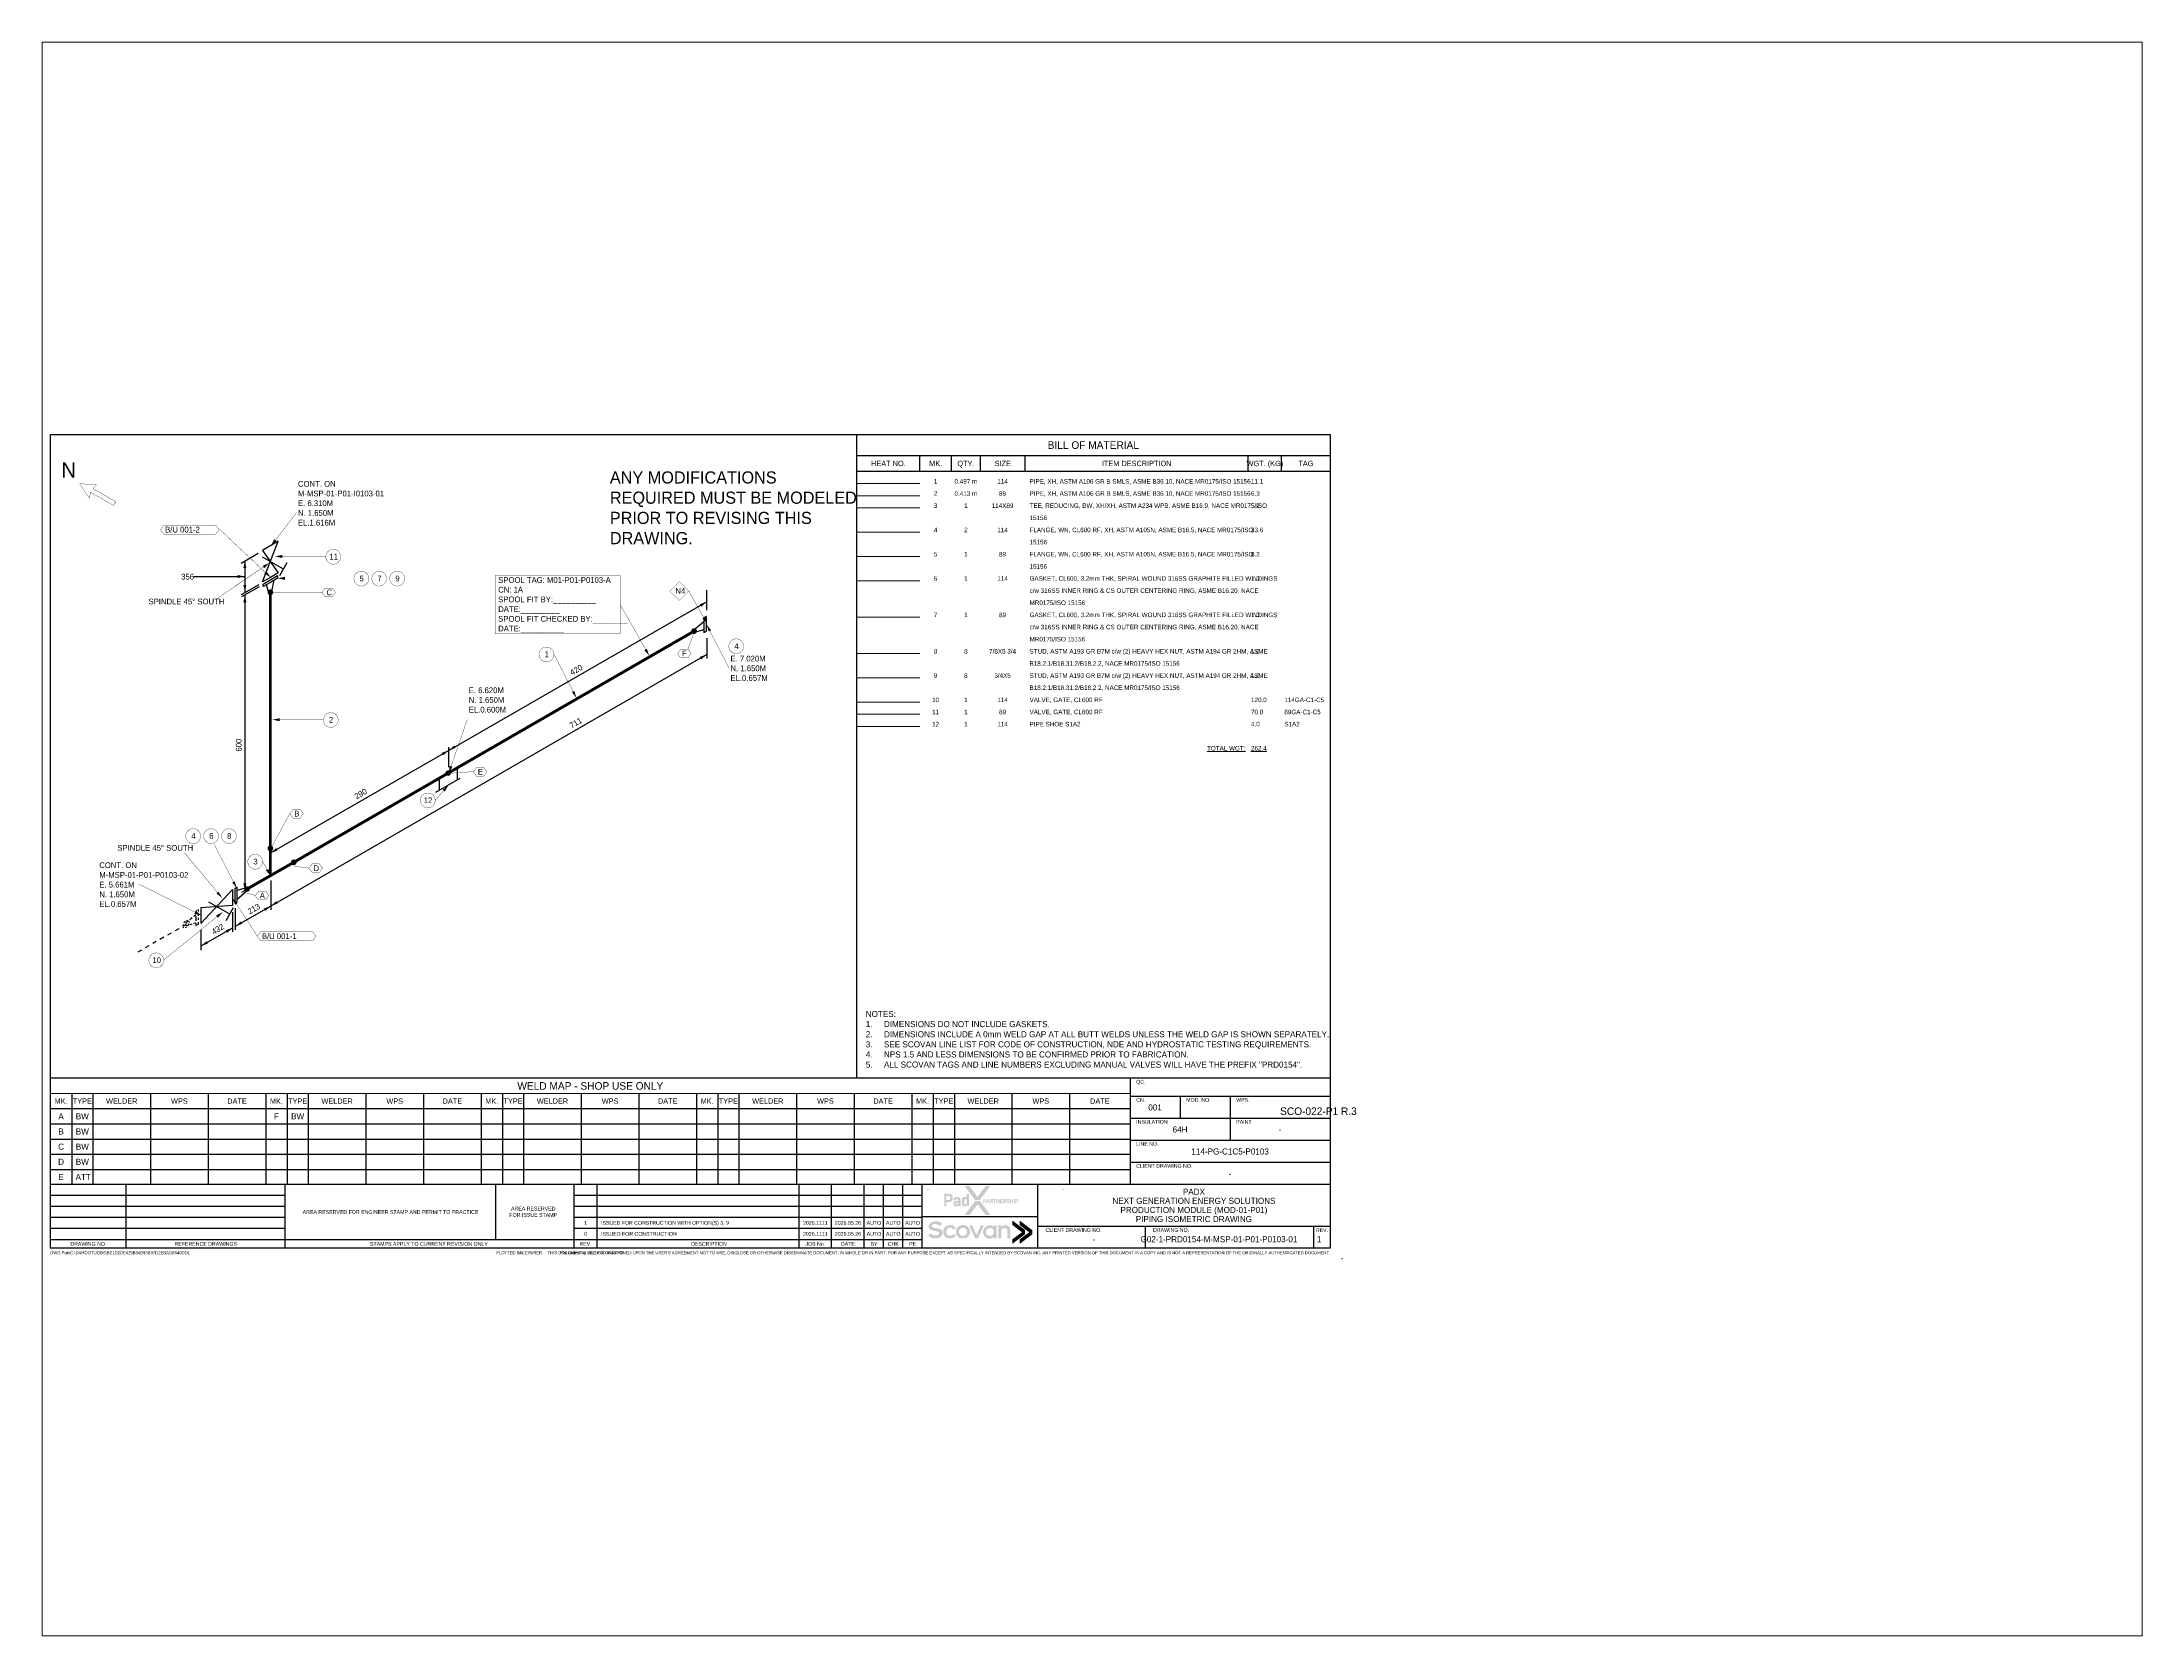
# Paper-space layout 'Layout1' of a CAD drawing. Extents: x 26 to 231, y 20 to 176.
# The model-space entities are those that its viewports show. They can reach past a viewport. Long polylines and large blocks are cut down to what shows.
import ezdxf
from ezdxf.enums import TextEntityAlignment as Align

# ---------------------------------------------------------------- set-up
doc = ezdxf.new("R2018")
doc.units = 0
doc.header["$LTSCALE"] = 10
doc.layers.get('0').update_dxf_attribs({"lineweight": 0})
for name, color, linetype in [('BOM', 7, 'Continuous'), ('DIMENSION', 2, 'Continuous'), ('INTERNAL', 3, 'Continuous'), ('PIPE', 7, 'Continuous'), ('Text1', 7, 'Continuous'), ('TEXT2', 40, 'Continuous'), ('Title Block', 255, 'Continuous'), ('TITLE BLOCK-TEXT', 12, 'Continuous'), ('WELDS', 7, 'Continuous')]:
    doc.layers.add(name, color=color, linetype=linetype)
doc.layers.add('QC', color=9, linetype='Continuous', plot=False)
doc.styles.add('framdcn', font='', dxfattribs={"height": 2.5})
doc.styles.add('HmNote', font='hm.shx')
doc.styles.add('Scovan Standard', font='', dxfattribs={"height": 2.5})
doc.styles.get("Standard").update_dxf_attribs({"font": ''})
doc.styles.get('framdcn').set_extended_font_data('Franklin Gothic Medium Cond')
doc.styles.get('Scovan Standard').set_extended_font_data('Franklin Gothic Medium Cond')
doc.styles.get('Standard').set_extended_font_data('Franklin Gothic Medium Cond')

# ---------------------------------------------------------------- blocks, each defined once
blk = doc.blocks.new('block1')
at = {"layer": 'TEXT2'}
blk.add_hatch(color=256, dxfattribs=at).paths.add_polyline_path([(0, 0), (-2.4, 0.6), (-1.9, 1.5)])
at = {"layer": 'TEXT2', "linetype": 'ByBlock', "const_width": 0.1, "flags": 128}
blk.add_lwpolyline([(-20.6, 10.3), (0, 0)], dxfattribs=at)
blk = doc.blocks.new('block2')
at = {"layer": 'TEXT2', "style": 'framdcn'}
for s, p in [('E. 5.661M', (0, 0)), ('N. 1.650M', (0, -3.2)), ('EL.0.657M', (0, -6.4))]:
    blk.add_text(s, height=1.9, dxfattribs=at).set_placement(p)
blk = doc.blocks.new('block3')
at = {"layer": 'TEXT2'}
blk.add_hatch(color=256, dxfattribs=at).paths.add_polyline_path([(0, 0), (-1.6, -1.9), (-2.2, -1.1)])
at = {"layer": 'TEXT2', "linetype": 'ByBlock', "const_width": 0.1, "flags": 128}
blk.add_lwpolyline([(-19.5, -15.8), (0, 0)], dxfattribs=at)
blk = doc.blocks.new('block5')
at = {"layer": 'TEXT2'}
blk.add_hatch(color=256, dxfattribs=at).paths.add_polyline_path([(0, 0), (-1.5, 1.9), (-0.7, 2.3)])
at = {"layer": 'TEXT2', "linetype": 'ByBlock', "const_width": 0.1, "flags": 128}
blk.add_lwpolyline([(-7.4, 14.4), (0, 0)], dxfattribs=at)
blk = doc.blocks.new('block6')
at = {"layer": 'TEXT2'}
blk.add_hatch(color=256, dxfattribs=at).paths.add_polyline_path([(0, 0), (-1.6, 1.9), (-0.7, 2.3)])
at = {"layer": 'TEXT2', "linetype": 'ByBlock', "const_width": 0.1, "flags": 128}
blk.add_lwpolyline([(-2.6, 4.8), (0, 0)], dxfattribs=at)
blk = doc.blocks.new('block7')
at = {"layer": 'TEXT2'}
blk.add_hatch(color=256, dxfattribs=at).paths.add_polyline_path([(0, 0), (2.4, 0.5), (2.4, -0.5)])
at = {"layer": 'TEXT2', "linetype": 'ByBlock', "const_width": 0.1, "flags": 128}
blk.add_lwpolyline([(16.8, 0), (0, 0)], dxfattribs=at)
blk = doc.blocks.new('block8')
at = {"layer": 'TEXT2'}
blk.add_hatch(color=256, dxfattribs=at).paths.add_polyline_path([(0, 0), (2.4, 0.5), (2.4, -0.5)])
at = {"layer": 'TEXT2', "linetype": 'ByBlock', "const_width": 0.1, "flags": 128}
blk.add_lwpolyline([(25.2, 0), (0, 0)], dxfattribs=at)
blk = doc.blocks.new('block10')
at = {"layer": 'TEXT2'}
blk.add_hatch(color=256, dxfattribs=at).paths.add_polyline_path([(0, 0), (2.4, 0.5), (2.4, -0.5)])
at = {"layer": 'TEXT2', "linetype": 'ByBlock', "const_width": 0.1, "flags": 128}
blk.add_lwpolyline([(16.8, 0), (0, 0)], dxfattribs=at)
blk = doc.blocks.new('block11')
at = {"layer": 'TEXT2'}
blk.add_hatch(color=256, dxfattribs=at).paths.add_polyline_path([(0, 0), (1.1, 2.2), (1.8, 1.6)])
at = {"layer": 'TEXT2', "linetype": 'ByBlock', "const_width": 0.1, "flags": 128}
blk.add_lwpolyline([(8.4, 10.9), (0, 0)], dxfattribs=at)
blk = doc.blocks.new('block12')
at = {"layer": 'TEXT2', "style": 'framdcn'}
for s, p in [('E. 6.310M', (0, 0)), ('N. 1.650M', (0, -3.2)), ('EL.1.616M', (0, -6.4))]:
    blk.add_text(s, height=1.9, dxfattribs=at).set_placement(p)
blk = doc.blocks.new('block13')
at = {"layer": 'TEXT2'}
blk.add_hatch(color=256, dxfattribs=at).paths.add_polyline_path([(0, 0), (0.3, 2.4), (1.2, 2.1)])
at = {"layer": 'TEXT2', "linetype": 'ByBlock', "const_width": 0.1, "flags": 128}
blk.add_lwpolyline([(6.1, 17.6), (0, 0)], dxfattribs=at)
blk = doc.blocks.new('block14')
at = {"layer": 'TEXT2', "style": 'framdcn'}
for s, p in [('E. 6.620M', (0, 0)), ('N. 1.650M', (0, -3.2)), ('EL.0.600M', (0, -6.4))]:
    blk.add_text(s, height=1.9, dxfattribs=at).set_placement(p)
blk = doc.blocks.new('block15')
at = {"layer": 'TEXT2'}
blk.add_hatch(color=256, dxfattribs=at).paths.add_polyline_path([(0, 0), (-1.2, -2.1), (-1.9, -1.5)])
at = {"layer": 'TEXT2', "linetype": 'ByBlock', "const_width": 0.1, "flags": 128}
blk.add_lwpolyline([(-4.3, -4.9), (0, 0)], dxfattribs=at)
blk = doc.blocks.new('block16')
at = {"layer": 'TEXT2'}
blk.add_hatch(color=256, dxfattribs=at).paths.add_polyline_path([(0, 0), (-1.5, 1.9), (-0.7, 2.3)])
at = {"layer": 'TEXT2', "linetype": 'ByBlock', "const_width": 0.1, "flags": 128}
blk.add_lwpolyline([(-7.4, 14.4), (0, 0)], dxfattribs=at)
blk = doc.blocks.new('block17')
at = {"layer": 'TEXT2'}
blk.add_hatch(color=256, dxfattribs=at).paths.add_polyline_path([(0, 0), (-1.6, 1.8), (-0.8, 2.3)])
at = {"layer": 'TEXT2', "linetype": 'ByBlock', "const_width": 0.1, "flags": 128}
blk.add_lwpolyline([(-9.6, 16.9), (0, 0)], dxfattribs=at)
blk = doc.blocks.new('block19')
at = {"layer": 'TEXT2'}
blk.add_hatch(color=256, dxfattribs=at).paths.add_polyline_path([(0, 0), (1.5, -1.9), (0.7, -2.3)])
at = {"layer": 'TEXT2', "linetype": 'ByBlock', "const_width": 0.1, "flags": 128}
blk.add_lwpolyline([(7.4, -14.4), (0, 0)], dxfattribs=at)
blk = doc.blocks.new('block20')
at = {"layer": 'TEXT2', "style": 'framdcn'}
for s, p in [('E. 7.020M', (0, 0)), ('N. 1.650M', (0, -3.2)), ('EL.0.657M', (0, -6.4))]:
    blk.add_text(s, height=1.9, dxfattribs=at).set_placement(p)
blk = doc.blocks.new('block21')
at = {"layer": 'TEXT2'}
blk.add_hatch(color=256, dxfattribs=at).paths.add_polyline_path([(0, 0), (-1.6, 1.9), (-0.7, 2.3)])
at = {"layer": 'TEXT2', "linetype": 'ByBlock', "const_width": 0.1, "flags": 128}
blk.add_lwpolyline([(-6, 10.8), (0, 0)], dxfattribs=at)
blk = doc.blocks.new('block23')
at = {"layer": 'PIPE', "linetype": 'ByBlock', "flags": 128}
for points in [[(0.8, 2.9), (0, 2.4)], [(0, 2.4), (0, 0)], [(0, 0), (0, -2.4)], [(0.8, -1.9), (0.8, 2.9)], [(4.1, 2.8), (0.8, 1.8)], [(0.8, -1), (4.1, 1.8)], [(4.1, 1.8), (4.1, 2.8)], [(0, -2.4), (0.8, -1.9)]]:
    blk.add_lwpolyline(points, dxfattribs=at)
at = {"flags": 1}
for tag in ['Tag', 'UCI', 'Pipe Ref', 'Description', 'Key']:
    blk.add_attdef(tag, (0, 0), '', height=1, dxfattribs=at)
blk = doc.blocks.new('block24')
at = {"layer": 'PIPE', "linetype": 'ByBlock', "const_width": 0.95, "flags": 128}
for points in [[(7.7, 13.4), (7.7, 4.4)], [(15.4, 8.8), (7.7, 4.4)], [(7.7, 4.4), (0, 0)]]:
    blk.add_lwpolyline(points, dxfattribs=at)
at = {"flags": 1}
for tag in ['Tag', 'UCI', 'Pipe Ref', 'Description', 'Key']:
    blk.add_attdef(tag, (0, 0), '', height=1, dxfattribs=at)
blk = doc.blocks.new('block25')
at = {"layer": 'PIPE', "linetype": 'ByBlock', "const_width": 0.95, "flags": 128}
blk.add_lwpolyline([(0, 84.4), (0, 0)], dxfattribs=at)
at = {"flags": 1}
for tag in ['Tag', 'UCI', 'Pipe Ref', 'Description', 'Key']:
    blk.add_attdef(tag, (0, 0), '', height=1, dxfattribs=at)
blk = doc.blocks.new('block26')
at = {"layer": 'PIPE', "linetype": 'ByBlock', "flags": 128}
for points in [[(-2.4, -0.5), (2.4, 2.3)], [(0, 0), (-2.4, -1.3)], [(2.4, 1.4), (0, 0)], [(0.5, -2.9), (1.3, 0.8)], [(2.4, 2.3), (2.4, 1.4)], [(-2.4, -1.3), (-2.4, -0.5)], [(-1.4, -0.8), (-0.5, -3.5)], [(-0.5, -3.5), (0.5, -2.9)]]:
    blk.add_lwpolyline(points, dxfattribs=at)
at = {"flags": 1}
for tag in ['Tag', 'UCI', 'Pipe Ref', 'Description', 'Key']:
    blk.add_attdef(tag, (0, 0), '', height=1, dxfattribs=at)
blk = doc.blocks.new('block28')
at = {"layer": 'PIPE', "linetype": 'ByBlock', "const_width": 0.95, "flags": 128}
for points in [[(132, 76.2), (50.9, 29.4)], [(50.9, 29.4), (0, 0)]]:
    blk.add_lwpolyline(points, dxfattribs=at)
at = {"flags": 1}
for tag in ['Tag', 'UCI', 'Pipe Ref', 'Description', 'Key']:
    blk.add_attdef(tag, (0, 0), '', height=1, dxfattribs=at)
blk = doc.blocks.new('block29')
at = {"layer": 'PIPE', "linetype": 'ByBlock', "flags": 128}
for points in [[(-8, -4.6), (0, 0)], [(-7, 0), (-7, -4)], [(-1, 3.5), (-1, -0.5)]]:
    blk.add_lwpolyline(points, dxfattribs=at)
at = {"flags": 1}
for tag in ['Tag', 'UCI', 'Pipe Ref', 'Description', 'Key']:
    blk.add_attdef(tag, (0, 0), '', height=1, dxfattribs=at)
blk = doc.blocks.new('block30')
at = {"layer": 'PIPE', "linetype": 'ByBlock', "flags": 128}
for points in [[(-3.2, -1.4), (0, 1.3)], [(0.9, 2.9), (0, 2.4)], [(0, 2.4), (0, 0)], [(0, 0), (0, -2.4)], [(0.9, -1.9), (0.9, 2.9)], [(-3.2, -2.4), (-3.2, -1.4)], [(0, -1.5), (-3.2, -2.4)], [(0, -2.4), (0.9, -1.9)]]:
    blk.add_lwpolyline(points, dxfattribs=at)
at = {"flags": 1}
for tag in ['Tag', 'UCI', 'Pipe Ref', 'Description', 'Key']:
    blk.add_attdef(tag, (0, 0), '', height=1, dxfattribs=at)
blk = doc.blocks.new('block31')
at = {"layer": 'WELDS'}
h = blk.add_hatch(color=256, dxfattribs=at)
edge = h.paths.add_edge_path(flags=0)
edge.add_arc((0, 0), 0.95, 0, 360)
at = {"flags": 1}
for tag in ['Tag', 'UCI', 'Pipe Ref', 'Description', 'Key']:
    blk.add_attdef(tag, (0, 0), '', height=1, dxfattribs=at)
blk = doc.blocks.new('block32')
at = {"layer": 'WELDS'}
h = blk.add_hatch(color=256, dxfattribs=at)
edge = h.paths.add_edge_path(flags=0)
edge.add_arc((0, 0), 0.95, 0, 360)
at = {"flags": 1}
for tag in ['Tag', 'UCI', 'Pipe Ref', 'Description', 'Key']:
    blk.add_attdef(tag, (0, 0), '', height=1, dxfattribs=at)
blk = doc.blocks.new('block33')
at = {"layer": 'WELDS'}
h = blk.add_hatch(color=256, dxfattribs=at)
edge = h.paths.add_edge_path(flags=0)
edge.add_arc((0, 0), 0.95, 0, 360)
at = {"flags": 1}
for tag in ['Tag', 'UCI', 'Pipe Ref', 'Description', 'Key']:
    blk.add_attdef(tag, (0, 0), '', height=1, dxfattribs=at)
blk = doc.blocks.new('block34')
at = {"layer": 'WELDS'}
h = blk.add_hatch(color=256, dxfattribs=at)
edge = h.paths.add_edge_path(flags=0)
edge.add_arc((0, 0), 0.95, 0, 360)
at = {"flags": 1}
for tag in ['Tag', 'UCI', 'Pipe Ref', 'Description', 'Key']:
    blk.add_attdef(tag, (0, 0), '', height=1, dxfattribs=at)
blk = doc.blocks.new('block35')
at = {"layer": 'WELDS'}
h = blk.add_hatch(color=256, dxfattribs=at)
edge = h.paths.add_edge_path(flags=0)
edge.add_arc((0, 0), 0.9, 0, 360)
at = {"flags": 1}
for tag in ['Tag', 'UCI', 'Pipe Ref', 'Description', 'Key']:
    blk.add_attdef(tag, (0, 0), '', height=1, dxfattribs=at)
blk = doc.blocks.new('block36')
at = {"layer": 'WELDS'}
h = blk.add_hatch(color=256, dxfattribs=at)
edge = h.paths.add_edge_path(flags=0)
edge.add_arc((0, 0), 0.95, 0, 360)
at = {"flags": 1}
for tag in ['Tag', 'UCI', 'Pipe Ref', 'Description', 'Key']:
    blk.add_attdef(tag, (0, 0), '', height=1, dxfattribs=at)
blk = doc.blocks.new('tt-sv-iso-db')
for p, q in [((-65.94, -212.17), (-65.94, -247.17)), ((-414.89, -217.17), (-414.89, -247.17)), ((-407.89, -217.17), (-407.89, -247.17)), ((-388.89, -217.17), (-388.89, -247.17)), ((-369.89, -217.17), (-369.89, -247.17)), ((-350.89, -217.17), (-350.89, -247.17)), ((-343.89, -217.17), (-343.89, -247.17)), ((-336.89, -217.17), (-336.89, -247.17)), ((-317.89, -217.17), (-317.89, -247.17)), ((-298.89, -217.17), (-298.89, -247.17)), ((-279.89, -217.17), (-279.89, -247.17)), ((-272.89, -217.17), (-272.89, -247.17)), ((-265.89, -217.17), (-265.89, -247.17)), ((-246.89, -217.17), (-246.89, -247.17)), ((-227.89, -217.17), (-227.89, -247.17)), ((-208.89, -217.17), (-208.89, -247.17)), ((-201.89, -217.17), (-201.89, -247.17)), ((-194.89, -217.17), (-194.89, -247.17)), ((-175.89, -217.17), (-175.89, -247.17)), ((-156.89, -217.17), (-156.89, -247.17)), ((-137.89, -217.17), (-137.89, -247.17)), ((-130.89, -217.17), (-130.89, -247.17)), ((-123.89, -217.17), (-123.89, -247.17)), ((-104.89, -217.17), (-104.89, -247.17)), ((-85.89, -217.17), (-85.89, -247.17)), ((-65.94, -218.13), (-65.94, -218.13)), ((-421.89, -222.17), (-65.94, -222.17)), ((-421.89, -227.17), (-65.94, -227.17)), ((-65.94, -225.39), (-65.94, -246.22)), ((-421.89, -232.17), (-65.94, -232.17)), ((-421.89, -237.17), (-65.94, -237.17)), ((-421.89, -242.17), (-65.94, -242.17))]:
    blk.add_line(p, q)
at = {"lineweight": 0}
blk.add_line((-421.89, -217.17), (-65.94, -217.17), dxfattribs=at)
at = {"color": 255}
blk.add_lwpolyline([(0, -212.17), (-421.89, -212.17)], dxfattribs=at)
at = {"layer": 'BOM', "color": 255}
blk.add_line((-156.14, 0), (-156.14, -212.17), dxfattribs=at)
at = {"layer": 'BOM', "color": 3}
for p, q in [((-156.14, -6.94), (0, -6.94)), ((0, -12.14), (-156.14, -12.14)), ((-135.24, -12.14), (-135.24, -6.94)), ((-135.24, -12.14), (-135.24, -6.94)), ((-124.84, -12.14), (-124.84, -6.94)), ((-115.3, -12.14), (-115.3, -6.94)), ((-100.55, -12.14), (-100.55, -6.94)), ((-27, -12.14), (-27, -6.94)), ((-16, -12.14), (-16, -6.94))]:
    blk.add_line(p, q, dxfattribs=at)
at = {"layer": 'Title Block', "color": 9}
for p, q in [((0, -218.13), (-65.94, -218.13)), ((-49.45, -218.13), (-49.45, -225.39)), ((-32.97, -218.13), (-32.97, -232.65)), ((0, -225.39), (-65.94, -225.39)), ((0, -232.65), (-65.94, -232.65)), ((0, -239.91), (-65.94, -239.91))]:
    blk.add_line(p, q, dxfattribs=at)
at = {"layer": 'BOM', "color": 3}
for s, style, p in [('BILL OF MATERIAL', 'Scovan Standard', (-78.07, -3.47)), ('WELD MAP - SHOP USE ONLY', 'framdcn', (-243.91, -214.67))]:
    blk.add_text(s, height=2.5, dxfattribs=dict(at, style=style)).set_placement(p, align=Align.MIDDLE_CENTER)
at = {"layer": 'BOM'}
for s, style, p in [('HEAT NO.', 'Scovan Standard', (-145.63, -9.54)), ('MK.', 'Scovan Standard', (-130.04, -9.54)), ('QTY.', 'Scovan Standard', (-120.07, -9.54)), ('SIZE', 'Scovan Standard', (-107.92, -9.54)), ('ITEM DESCRIPTION', 'Scovan Standard', (-63.78, -9.54)), ('WGT. (KG)', 'Scovan Standard', (-21.5, -9.54)), ('TAG', 'Scovan Standard', (-8, -9.54)), ('MK.', 'framdcn', (-418.39, -219.67)), ('TYPE', 'framdcn', (-411.39, -219.67)), ('WELDER', 'framdcn', (-398.39, -219.67)), ('WPS', 'framdcn', (-379.39, -219.67)), ('DATE', 'framdcn', (-360.39, -219.67)), ('MK.', 'framdcn', (-347.39, -219.67)), ('TYPE', 'framdcn', (-340.39, -219.67)), ('WELDER', 'framdcn', (-327.39, -219.67)), ('WPS', 'framdcn', (-308.39, -219.67)), ('DATE', 'framdcn', (-289.39, -219.67)), ('MK.', 'framdcn', (-276.39, -219.67)), ('TYPE', 'framdcn', (-269.39, -219.67)), ('WELDER', 'framdcn', (-256.39, -219.67)), ('WPS', 'framdcn', (-237.39, -219.67)), ('DATE', 'framdcn', (-218.39, -219.67)), ('MK.', 'framdcn', (-205.39, -219.67)), ('TYPE', 'framdcn', (-198.39, -219.67)), ('WELDER', 'framdcn', (-185.39, -219.67)), ('WPS', 'framdcn', (-166.39, -219.67)), ('DATE', 'framdcn', (-147.39, -219.67)), ('MK.', 'framdcn', (-134.39, -219.67)), ('TYPE', 'framdcn', (-127.39, -219.67)), ('WELDER', 'framdcn', (-114.39, -219.67)), ('WPS', 'framdcn', (-95.39, -219.67)), ('DATE', 'framdcn', (-75.91, -219.67))]:
    blk.add_text(s, height=1.75, dxfattribs=dict(at, style=style)).set_placement(p, align=Align.MIDDLE_CENTER)
at = {"layer": 'DEFPOINTS', "color": 1, "insert": (-196.72, -12.14), "char_height": 4, "width": 81.4864, "attachment_point": 2, "style": 'HmNote'}
blk.add_mtext('\\pxql;ANY MODIFICATIONS REQUIRED MUST BE MODELED PRIOR TO REVISING THIS DRAWING.', dxfattribs=at)
at = {"layer": 'QC', "color": 7, "linetype": 'Continuous', "style": 'Scovan Standard'}
blk.add_text('QC.', height=1.25, dxfattribs=at).set_placement((-63.94, -213.92))
at = {"layer": 'TITLE BLOCK-TEXT', "color": 7, "linetype": 'Continuous', "style": 'Scovan Standard'}
for s, p in [('CN.', (-63.94, -219.88)), ('MOD. NO.', (-47.45, -219.88)), ('WPS.', (-30.97, -219.88)), ('INSULATION', (-63.94, -227.14)), ('PAINT', (-30.97, -227.14)), ('LINE NO.', (-63.94, -234.4)), ('CLIENT DRAWING NO.', (-63.94, -241.66))]:
    blk.add_text(s, height=1.25, dxfattribs=at).set_placement(p)
at = {"layer": 'TITLE BLOCK-TEXT', "color": 210, "style": 'Scovan Standard'}
for tag, p in [('CN', (-57.69, -221.76)), ('MOD_NO', (-41.21, -221.76)), ('INSULATION', (-49.45, -229.02)), ('PAINT', (-16.49, -229.02)), ('LN', (-32.97, -236.28)), ('CLIENTDWGNO', (-32.97, -243.54))]:
    blk.add_attdef(tag, text='', height=2, dxfattribs=at).set_placement(p, align=Align.MIDDLE_CENTER)
at = {"layer": 'TITLE BLOCK-TEXT', "color": 210, "lineweight": 30, "flags": 104}
blk.add_attdef('WPS', text='', height=2, dxfattribs=at).set_placement((-16.43, -221.76), align=Align.MIDDLE_CENTER)
blk = doc.blocks.new('SCOVAN-LOGO')
at = {"linetype": 'Continuous'}
h = blk.add_hatch(color=30, dxfattribs=at)
h.dxf.hatch_style = 1
edge = h.paths.add_edge_path()
edge.add_spline(control_points=[(-31.1, 6), (-30.1, 6.9), (-30.1, 6.9), (-31.3, 7.7)], knot_values=[0, 0, 0, 0, 1, 1, 1, 1], degree=3, periodic=0)
edge.add_spline(control_points=[(-31.3, 7.7), (-32.5, 8.5), (-33.7, 8.8), (-35.4, 8.8)], knot_values=[0, 0, 0, 0, 1, 1, 1, 1], degree=3, periodic=0)
edge.add_spline(control_points=[(-35.4, 8.8), (-37.4, 8.8), (-38.7, 8.4), (-39.8, 7.4)], knot_values=[0, 0, 0, 0, 1, 1, 1, 1], degree=3, periodic=0)
edge.add_spline(control_points=[(-39.8, 7.4), (-41.2, 6.2), (-41.4, 4), (-40.3, 2.7)], knot_values=[0, 0, 0, 0, 1, 1, 1, 1], degree=3, periodic=0)
edge.add_spline(control_points=[(-40.3, 2.7), (-39.6, 1.8), (-38.7, 1.5), (-34.8, 0.9)], knot_values=[0, 0, 0, 0, 1, 1, 1, 1], degree=3, periodic=0)
edge.add_spline(control_points=[(-34.8, 0.9), (-33, 0.6), (-32.3, 0), (-32.6, -0.9)], knot_values=[0, 0, 0, 0, 1, 1, 1, 1], degree=3, periodic=0)
edge.add_spline(control_points=[(-32.6, -0.9), (-32.9, -1.9), (-34, -2.5), (-35.5, -2.5)], knot_values=[0, 0, 0, 0, 1, 1, 1, 1], degree=3, periodic=0)
edge.add_spline(control_points=[(-35.5, -2.5), (-36.9, -2.5), (-38.1, -2), (-39.1, -1.1)], knot_values=[0, 0, 0, 0, 1, 1, 1, 1], degree=3, periodic=0)
edge.add_line((-39.1, -1.1), (-39.5, -0.7))
edge.add_line((-39.5, -0.7), (-40.5, -1.6))
edge.add_line((-40.5, -1.6), (-41.4, -2.5))
edge.add_line((-41.4, -2.5), (-41, -2.9))
edge.add_spline(control_points=[(-41, -2.9), (-40.2, -3.6), (-38.9, -4.3), (-37.9, -4.6)], knot_values=[0, 0, 0, 0, 1, 1, 1, 1], degree=3, periodic=0)
edge.add_spline(control_points=[(-37.9, -4.6), (-36.8, -4.9), (-35, -4.9), (-33.8, -4.7)], knot_values=[0, 0, 0, 0, 1, 1, 1, 1], degree=3, periodic=0)
edge.add_spline(control_points=[(-33.8, -4.7), (-32.3, -4.3), (-31, -3.4), (-30.4, -2.3)], knot_values=[0, 0, 0, 0, 1, 1, 1, 1], degree=3, periodic=0)
edge.add_spline(control_points=[(-30.4, -2.3), (-29.5, -0.6), (-29.9, 1.4), (-31.3, 2.3)], knot_values=[0, 0, 0, 0, 1, 1, 1, 1], degree=3, periodic=0)
edge.add_spline(control_points=[(-31.3, 2.3), (-32, 2.8), (-33, 3.1), (-34.8, 3.3)], knot_values=[0, 0, 0, 0, 1, 1, 1, 1], degree=3, periodic=0)
edge.add_spline(control_points=[(-34.8, 3.3), (-36.9, 3.6), (-37.3, 3.7), (-37.8, 4.1)], knot_values=[0, 0, 0, 0, 1, 1, 1, 1], degree=3, periodic=0)
edge.add_spline(control_points=[(-37.8, 4.1), (-38.6, 4.6), (-38.5, 5.7), (-37.6, 6.3)], knot_values=[0, 0, 0, 0, 1, 1, 1, 1], degree=3, periodic=0)
edge.add_spline(control_points=[(-37.6, 6.3), (-36.3, 7.1), (-34.1, 6.8), (-32.6, 5.6)], knot_values=[0, 0, 0, 0, 1, 1, 1, 1], degree=3, periodic=0)
edge.add_spline(control_points=[(-32.6, 5.6), (-32.4, 5.4), (-32.1, 5.2), (-32.1, 5.2)], knot_values=[0, 0, 0, 0, 1, 1, 1, 1], degree=3, periodic=0)
edge.add_spline(control_points=[(-32.1, 5.2), (-32, 5.2), (-31.6, 5.6), (-31.1, 6)], knot_values=[0, 0, 0, 0, 1, 1, 1, 1], degree=3, periodic=0)
edge = h.paths.add_edge_path()
edge.add_spline(control_points=[(-26.3, 2.6), (-25.8, 3.3), (-25.1, 3.6), (-24.1, 3.7)], knot_values=[0, 0, 0, 0, 1, 1, 1, 1], degree=3, periodic=0)
edge.add_spline(control_points=[(-24.1, 3.7), (-23.1, 3.7), (-22.5, 3.5), (-21.8, 2.8)], knot_values=[0, 0, 0, 0, 1, 1, 1, 1], degree=3, periodic=0)
edge.add_spline(control_points=[(-21.8, 2.8), (-21.5, 2.5), (-21.2, 2.3), (-21.2, 2.3)], knot_values=[0, 0, 0, 0, 1, 1, 1, 1], degree=3, periodic=0)
edge.add_spline(control_points=[(-21.2, 2.3), (-21.1, 2.3), (-20.7, 2.5), (-20.2, 2.8)], knot_values=[0, 0, 0, 0, 1, 1, 1, 1], degree=3, periodic=0)
edge.add_spline(control_points=[(-20.2, 2.8), (-19.5, 3.3), (-19.3, 3.4), (-19.4, 3.6)], knot_values=[0, 0, 0, 0, 1, 1, 1, 1], degree=3, periodic=0)
edge.add_spline(control_points=[(-19.4, 3.6), (-19.7, 4), (-20.9, 5), (-21.6, 5.4)], knot_values=[0, 0, 0, 0, 1, 1, 1, 1], degree=3, periodic=0)
edge.add_spline(control_points=[(-21.6, 5.4), (-23.1, 6.1), (-25.4, 6), (-26.8, 5.1)], knot_values=[0, 0, 0, 0, 1, 1, 1, 1], degree=3, periodic=0)
edge.add_spline(control_points=[(-26.8, 5.1), (-27.6, 4.7), (-28.6, 3.7), (-28.9, 3)], knot_values=[0, 0, 0, 0, 1, 1, 1, 1], degree=3, periodic=0)
edge.add_spline(control_points=[(-28.9, 3), (-30, 0.9), (-29.6, -1.6), (-27.9, -3.3)], knot_values=[0, 0, 0, 0, 1, 1, 1, 1], degree=3, periodic=0)
edge.add_spline(control_points=[(-27.9, -3.3), (-27.3, -3.9), (-26.3, -4.5), (-25.5, -4.7)], knot_values=[0, 0, 0, 0, 1, 1, 1, 1], degree=3, periodic=0)
edge.add_spline(control_points=[(-25.5, -4.7), (-25.3, -4.8), (-24.5, -4.8), (-23.8, -4.8)], knot_values=[0, 0, 0, 0, 1, 1, 1, 1], degree=3, periodic=0)
edge.add_spline(control_points=[(-23.8, -4.8), (-22.5, -4.8), (-22.4, -4.8), (-21.5, -4.3)], knot_values=[0, 0, 0, 0, 1, 1, 1, 1], degree=3, periodic=0)
edge.add_spline(control_points=[(-21.5, -4.3), (-20.7, -3.9), (-19.3, -2.8), (-19.3, -2.5)], knot_values=[0, 0, 0, 0, 1, 1, 1, 1], degree=3, periodic=0)
edge.add_spline(control_points=[(-19.3, -2.5), (-19.3, -2.4), (-19.7, -2.1), (-20.3, -1.8)], knot_values=[0, 0, 0, 0, 1, 1, 1, 1], degree=3, periodic=0)
edge.add_line((-20.3, -1.8), (-21.2, -1.3))
edge.add_line((-21.2, -1.3), (-21.7, -1.8))
edge.add_spline(control_points=[(-21.7, -1.8), (-22.6, -2.7), (-24, -3), (-25.2, -2.5)], knot_values=[0, 0, 0, 0, 1, 1, 1, 1], degree=3, periodic=0)
edge.add_spline(control_points=[(-25.2, -2.5), (-27.2, -1.6), (-27.8, 0.9), (-26.3, 2.6)], knot_values=[0, 0, 0, 0, 1, 1, 1, 1], degree=3, periodic=0)
edge = h.paths.add_edge_path()
edge.add_spline(control_points=[(-9.5, 4.1), (-10.6, 5.3), (-11.9, 5.8), (-13.7, 5.8)], knot_values=[0, 0, 0, 0, 1, 1, 1, 1], degree=3, periodic=0)
edge.add_spline(control_points=[(-13.7, 5.8), (-15.5, 5.8), (-16.8, 5.3), (-17.9, 4.1)], knot_values=[0, 0, 0, 0, 1, 1, 1, 1], degree=3, periodic=0)
edge.add_spline(control_points=[(-17.9, 4.1), (-19.1, 2.7), (-19.6, 0.9), (-19.1, -0.9)], knot_values=[0, 0, 0, 0, 1, 1, 1, 1], degree=3, periodic=0)
edge.add_spline(control_points=[(-19.1, -0.9), (-18.9, -1.8), (-18.5, -2.4), (-17.8, -3.2)], knot_values=[0, 0, 0, 0, 1, 1, 1, 1], degree=3, periodic=0)
edge.add_spline(control_points=[(-17.8, -3.2), (-17.1, -3.9), (-16.5, -4.3), (-15.5, -4.6)], knot_values=[0, 0, 0, 0, 1, 1, 1, 1], degree=3, periodic=0)
edge.add_spline(control_points=[(-15.5, -4.6), (-14.1, -5.1), (-11.9, -4.9), (-10.6, -4.1)], knot_values=[0, 0, 0, 0, 1, 1, 1, 1], degree=3, periodic=0)
edge.add_spline(control_points=[(-10.6, -4.1), (-10, -3.7), (-9, -2.7), (-8.6, -2)], knot_values=[0, 0, 0, 0, 1, 1, 1, 1], degree=3, periodic=0)
edge.add_spline(control_points=[(-8.6, -2), (-7.6, 0), (-7.9, 2.4), (-9.5, 4.1)], knot_values=[0, 0, 0, 0, 1, 1, 1, 1], degree=3, periodic=0)
edge = h.paths.add_edge_path(flags=16)
edge.add_spline(control_points=[(-16.2, -1.6), (-17.6, 0), (-16.9, 2.8), (-14.8, 3.5)], knot_values=[0, 0, 0, 0, 1, 1, 1, 1], degree=3, periodic=0)
edge.add_spline(control_points=[(-14.8, 3.5), (-13.2, 4), (-11.5, 3.4), (-10.8, 2)], knot_values=[0, 0, 0, 0, 1, 1, 1, 1], degree=3, periodic=0)
edge.add_spline(control_points=[(-10.8, 2), (-10, 0.3), (-10.6, -1.8), (-12.3, -2.5)], knot_values=[0, 0, 0, 0, 1, 1, 1, 1], degree=3, periodic=0)
edge.add_spline(control_points=[(-12.3, -2.5), (-13.7, -3.1), (-15.2, -2.8), (-16.2, -1.6)], knot_values=[0, 0, 0, 0, 1, 1, 1, 1], degree=3, periodic=0)
edge = h.paths.add_edge_path()
edge.add_spline(control_points=[(-4.6, 1.6), (-5.5, 3.7), (-6.3, 5.5), (-6.4, 5.6)], knot_values=[0, 0, 0, 0, 1, 1, 1, 1], degree=3, periodic=0)
edge.add_spline(control_points=[(-6.4, 5.6), (-6.4, 5.7), (-6.8, 5.7), (-7.6, 5.7)], knot_values=[0, 0, 0, 0, 1, 1, 1, 1], degree=3, periodic=0)
edge.add_line((-7.6, 5.7), (-8.7, 5.6))
edge.add_line((-8.7, 5.6), (-6.4, 0.5))
edge.add_line((-6.4, 0.5), (-6.4, 0.5))
edge.add_line((-6.4, 0.5), (-4.1, -4.7))
edge.add_line((-4.1, -4.7), (-2.9, -4.7))
edge.add_line((-2.9, -4.7), (-1.7, -4.7))
edge.add_line((-1.7, -4.7), (0.3, -0.4))
edge.add_spline(control_points=[(0.3, -0.4), (1.3, 2), (2.4, 4.4), (2.6, 4.8)], knot_values=[0, 0, 0, 0, 1, 1, 1, 1], degree=3, periodic=0)
edge.add_line((2.6, 4.8), (3, 5.7))
edge.add_line((3, 5.7), (1.8, 5.7))
edge.add_line((1.8, 5.7), (0.6, 5.6))
edge.add_line((0.6, 5.6), (-1, 2.1))
edge.add_spline(control_points=[(-1, 2.1), (-1.9, 0.1), (-2.7, -1.6), (-2.7, -1.8)], knot_values=[0, 0, 0, 0, 1, 1, 1, 1], degree=3, periodic=0)
edge.add_spline(control_points=[(-2.7, -1.8), (-2.9, -2.1), (-3, -2), (-4.6, 1.6)], knot_values=[0, 0, 0, 0, 1, 1, 1, 1], degree=3, periodic=0)
edge = h.paths.add_edge_path()
edge.add_line((13.2, 5.5), (12.1, 5.5))
edge.add_line((12.1, 5.5), (10.9, 5.5))
edge.add_line((10.9, 5.5), (10.9, 4.9))
edge.add_line((10.9, 4.9), (10.9, 4.2))
edge.add_line((10.9, 4.2), (10.5, 4.7))
edge.add_spline(control_points=[(10.5, 4.7), (9.6, 5.6), (7.9, 5.9), (6.3, 5.5)], knot_values=[0, 0, 0, 0, 1, 1, 1, 1], degree=3, periodic=0)
edge.add_spline(control_points=[(6.3, 5.5), (3.6, 4.8), (1.8, 1.9), (2.4, -0.9)], knot_values=[0, 0, 0, 0, 1, 1, 1, 1], degree=3, periodic=0)
edge.add_spline(control_points=[(2.4, -0.9), (2.9, -2.9), (4.6, -4.6), (6.6, -5)], knot_values=[0, 0, 0, 0, 1, 1, 1, 1], degree=3, periodic=0)
edge.add_spline(control_points=[(6.6, -5), (7.5, -5.1), (7.6, -5.1), (8.4, -5)], knot_values=[0, 0, 0, 0, 1, 1, 1, 1], degree=3, periodic=0)
edge.add_spline(control_points=[(8.4, -5), (9.2, -4.8), (10, -4.4), (10.6, -3.9)], knot_values=[0, 0, 0, 0, 1, 1, 1, 1], degree=3, periodic=0)
edge.add_line((10.6, -3.9), (10.9, -3.6))
edge.add_line((10.9, -3.6), (10.9, -4.2))
edge.add_line((10.9, -4.2), (10.9, -4.7))
edge.add_line((10.9, -4.7), (12.1, -4.7))
edge.add_line((12.1, -4.7), (13.2, -4.7))
edge.add_line((13.2, -4.7), (13.2, 0.4))
edge.add_line((13.2, 0.4), (13.2, 5.5))
edge = h.paths.add_edge_path(flags=16)
edge.add_spline(control_points=[(5.1, 1.9), (6.1, 3.8), (8.7, 4.1), (10.1, 2.5)], knot_values=[0, 0, 0, 0, 1, 1, 1, 1], degree=3, periodic=0)
edge.add_spline(control_points=[(10.1, 2.5), (10.8, 1.8), (11, 1.2), (10.9, 0.2)], knot_values=[0, 0, 0, 0, 1, 1, 1, 1], degree=3, periodic=0)
edge.add_spline(control_points=[(10.9, 0.2), (10.8, -1.1), (10.2, -2.1), (9.1, -2.6)], knot_values=[0, 0, 0, 0, 1, 1, 1, 1], degree=3, periodic=0)
edge.add_spline(control_points=[(9.1, -2.6), (6.3, -3.8), (3.6, -0.8), (5.1, 1.9)], knot_values=[0, 0, 0, 0, 1, 1, 1, 1], degree=3, periodic=0)
edge = h.paths.add_edge_path()
edge.add_spline(control_points=[(17.2, 2.2), (17.6, 3), (18.4, 3.5), (19.5, 3.4)], knot_values=[0, 0, 0, 0, 1, 1, 1, 1], degree=3, periodic=0)
edge.add_spline(control_points=[(19.5, 3.4), (20.1, 3.4), (20.9, 3.1), (21.2, 2.8)], knot_values=[0, 0, 0, 0, 1, 1, 1, 1], degree=3, periodic=0)
edge.add_spline(control_points=[(21.2, 2.8), (21.7, 2.2), (21.7, 1.8), (21.7, -1.6)], knot_values=[0, 0, 0, 0, 1, 1, 1, 1], degree=3, periodic=0)
edge.add_line((21.7, -1.6), (21.7, -4.7))
edge.add_line((21.7, -4.7), (22.9, -4.7))
edge.add_line((22.9, -4.7), (24, -4.7))
edge.add_line((24, -4.7), (24, -1))
edge.add_line((24, -1), (23.9, 2.7))
edge.add_line((23.9, 2.7), (23.6, 3.4))
edge.add_spline(control_points=[(23.6, 3.4), (23.2, 4.2), (22.5, 5), (21.7, 5.4)], knot_values=[0, 0, 0, 0, 1, 1, 1, 1], degree=3, periodic=0)
edge.add_spline(control_points=[(21.7, 5.4), (21.2, 5.6), (20.9, 5.6), (20, 5.6)], knot_values=[0, 0, 0, 0, 1, 1, 1, 1], degree=3, periodic=0)
edge.add_spline(control_points=[(20, 5.6), (18.8, 5.6), (18.1, 5.4), (17.3, 4.7)], knot_values=[0, 0, 0, 0, 1, 1, 1, 1], degree=3, periodic=0)
edge.add_line((17.3, 4.7), (16.9, 4.2))
edge.add_line((16.9, 4.2), (16.9, 4.9))
edge.add_line((16.9, 4.9), (16.9, 5.5))
edge.add_line((16.9, 5.5), (15.8, 5.5))
edge.add_line((15.8, 5.5), (14.6, 5.5))
edge.add_line((14.6, 5.5), (14.6, 0.4))
edge.add_line((14.6, 0.4), (14.6, 0.4))
edge.add_line((14.6, 0.4), (14.6, -4.7))
edge.add_line((14.6, -4.7), (15.7, -4.7))
edge.add_line((15.7, -4.7), (16.9, -4.7))
edge.add_line((16.9, -4.7), (16.9, -1.6))
edge.add_spline(control_points=[(16.9, -1.6), (16.9, 1.4), (17, 1.6), (17.2, 2.2)], knot_values=[0, 0, 0, 0, 1, 1, 1, 1], degree=3, periodic=0)
h = blk.add_hatch(color=89, dxfattribs=at)
h.dxf.hatch_style = 1
h.paths.add_polyline_path([(25.7, 5.9), (29.5, 3), (33.3, 0.1), (35.7, 1.9), (25.7, 9.4)])
h = blk.add_hatch(color=85, dxfattribs=at)
h.dxf.hatch_style = 1
h.paths.add_polyline_path([(29.5, -2.7), (25.7, -5.5), (25.7, -9.1), (35.7, -1.5), (35.7, 0.2), (35.7, 1.9)])
h = blk.add_hatch(color=89, dxfattribs=at)
h.dxf.hatch_style = 1
h.paths.add_polyline_path([(31.5, 5.8), (35.3, 2.9), (39.1, 0), (41.5, 1.8), (31.5, 9.4)])
h = blk.add_hatch(color=85, dxfattribs=at)
h.dxf.hatch_style = 1
h.paths.add_polyline_path([(35.3, -2.7), (31.5, -5.6), (31.5, -9.2), (41.5, -1.6), (41.5, 0.1), (41.5, 1.8)])
blk = doc.blocks.new('TB-CLOGO')
at = {"linetype": 'Continuous'}
h = blk.add_hatch(color=249, dxfattribs=at)
h.dxf.hatch_style = 1
edge = h.paths.add_edge_path()
edge.add_spline(control_points=[(-0.2, -0.3), (-1.7, -2.5), (-1.7, -2.5), (-1.7, -2.5)], knot_values=[0, 0, 0, 0, 1, 1, 1, 1], degree=3, periodic=0)
edge.add_spline(control_points=[(-1.7, -2.5), (-1.7, -2.5), (-0.5, -4.1), (0.9, -6)], knot_values=[0, 0, 0, 0, 1, 1, 1, 1], degree=3, periodic=0)
edge.add_line((0.9, -6), (3.6, -9.5))
edge.add_line((3.6, -9.5), (5.1, -9.5))
edge.add_line((5.1, -9.5), (6.7, -9.5))
edge.add_line((6.7, -9.5), (6.3, -9))
edge.add_spline(control_points=[(6.3, -9), (6.1, -8.7), (4.5, -6.6), (2.9, -4.4)], knot_values=[0, 0, 0, 0, 1, 1, 1, 1], degree=3, periodic=0)
edge.add_line((2.9, -4.4), (-0.2, -0.3))
edge = h.paths.add_edge_path()
edge.add_line((-1.7, 2.4), (-4.3, 6))
edge.add_line((-4.3, 6), (-6.9, 9.5))
edge.add_line((-6.9, 9.5), (-8.6, 9.5))
edge.add_spline(control_points=[(-8.6, 9.5), (-9.6, 9.5), (-10.2, 9.5), (-10.2, 9.5)], knot_values=[0, 0, 0, 0, 1, 1, 1, 1], degree=3, periodic=0)
edge.add_spline(control_points=[(-10.2, 9.5), (-10.2, 9.5), (-8.7, 7.4), (-6.8, 4.9)], knot_values=[0, 0, 0, 0, 1, 1, 1, 1], degree=3, periodic=0)
edge.add_line((-6.8, 4.9), (-3.3, 0.3))
edge.add_line((-3.3, 0.3), (-1.7, 0.3))
edge.add_line((-1.7, 0.3), (-0.2, 0.3))
edge.add_line((-0.2, 0.3), (-1.7, 2.4))
edge = h.paths.add_edge_path()
edge.add_spline(control_points=[(-18.2, 2.7), (-18.4, 3.4), (-18.8, 3.9), (-19.4, 4.3)], knot_values=[0, 0, 0, 0, 1, 1, 1, 1], degree=3, periodic=0)
edge.add_spline(control_points=[(-19.4, 4.3), (-19.7, 4.4), (-19.8, 4.4), (-20.1, 4.5)], knot_values=[0, 0, 0, 0, 1, 1, 1, 1], degree=3, periodic=0)
edge.add_spline(control_points=[(-20.1, 4.5), (-20.2, 4.5), (-20.5, 4.5), (-22, 4.5)], knot_values=[0, 0, 0, 0, 1, 1, 1, 1], degree=3, periodic=0)
edge.add_line((-22, 4.5), (-23.7, 4.5))
edge.add_line((-23.7, 4.5), (-23.7, 0.4))
edge.add_line((-23.7, 0.4), (-23.7, -3.8))
edge.add_line((-23.7, -3.8), (-22.9, -3.8))
edge.add_line((-22.9, -3.8), (-22.2, -3.8))
edge.add_line((-22.2, -3.8), (-22.2, -2.4))
edge.add_line((-22.2, -2.4), (-22.2, -1.1))
edge.add_line((-22.2, -1.1), (-21.3, -1.1))
edge.add_spline(control_points=[(-21.3, -1.1), (-20.4, -1.1), (-20.2, -1.1), (-19.9, -1)], knot_values=[0, 0, 0, 0, 1, 1, 1, 1], degree=3, periodic=0)
edge.add_spline(control_points=[(-19.9, -1), (-19.1, -0.7), (-18.5, -0.1), (-18.2, 0.7)], knot_values=[0, 0, 0, 0, 1, 1, 1, 1], degree=3, periodic=0)
edge.add_spline(control_points=[(-18.2, 0.7), (-18.2, 0.9), (-18.2, 0.9), (-18.2, 1.7)], knot_values=[0, 0, 0, 0, 1, 1, 1, 1], degree=3, periodic=0)
edge.add_spline(control_points=[(-18.2, 1.7), (-18.2, 2.5), (-18.2, 2.6), (-18.2, 2.7)], knot_values=[0, 0, 0, 0, 1, 1, 1, 1], degree=3, periodic=0)
edge = h.paths.add_edge_path(flags=16)
edge.add_line((-22.2, 3.1), (-21.3, 3.1))
edge.add_spline(control_points=[(-21.3, 3.1), (-20.4, 3.1), (-20.4, 3.1), (-20.3, 3)], knot_values=[0, 0, 0, 0, 1, 1, 1, 1], degree=3, periodic=0)
edge.add_spline(control_points=[(-20.3, 3), (-20, 2.9), (-19.7, 2.6), (-19.7, 2.3)], knot_values=[0, 0, 0, 0, 1, 1, 1, 1], degree=3, periodic=0)
edge.add_spline(control_points=[(-19.7, 2.3), (-19.7, 2.1), (-19.7, 1.3), (-19.7, 1.1)], knot_values=[0, 0, 0, 0, 1, 1, 1, 1], degree=3, periodic=0)
edge.add_spline(control_points=[(-19.7, 1.1), (-19.7, 0.8), (-19.9, 0.6), (-20.2, 0.5)], knot_values=[0, 0, 0, 0, 1, 1, 1, 1], degree=3, periodic=0)
edge.add_line((-20.2, 0.5), (-20.4, 0.4))
edge.add_line((-20.4, 0.4), (-21.3, 0.4))
edge.add_line((-21.3, 0.4), (-22.2, 0.4))
edge.add_line((-22.2, 0.4), (-22.2, 1.7))
edge.add_line((-22.2, 1.7), (-22.2, 3.1))
edge = h.paths.add_edge_path()
edge.add_spline(control_points=[(-12.9, 0.5), (-13, 1.4), (-13.6, 2.1), (-14.5, 2.3)], knot_values=[0, 0, 0, 0, 1, 1, 1, 1], degree=3, periodic=0)
edge.add_spline(control_points=[(-14.5, 2.3), (-14.9, 2.4), (-15.6, 2.4), (-16, 2.3)], knot_values=[0, 0, 0, 0, 1, 1, 1, 1], degree=3, periodic=0)
edge.add_spline(control_points=[(-16, 2.3), (-16.8, 2.1), (-17.3, 1.5), (-17.5, 0.7)], knot_values=[0, 0, 0, 0, 1, 1, 1, 1], degree=3, periodic=0)
edge.add_spline(control_points=[(-17.5, 0.7), (-17.5, 0.6), (-17.5, 0.2), (-17.5, 0.2)], knot_values=[0, 0, 0, 0, 1, 1, 1, 1], degree=3, periodic=0)
edge.add_spline(control_points=[(-17.5, 0.2), (-17.5, 0.2), (-17.2, 0.2), (-16.8, 0.2)], knot_values=[0, 0, 0, 0, 1, 1, 1, 1], degree=3, periodic=0)
edge.add_spline(control_points=[(-16.8, 0.2), (-16.4, 0.1), (-16.1, 0.1), (-16.1, 0.1)], knot_values=[0, 0, 0, 0, 1, 1, 1, 1], degree=3, periodic=0)
edge.add_spline(control_points=[(-16.1, 0.1), (-16, 0.1), (-16, 0.1), (-16, 0.3)], knot_values=[0, 0, 0, 0, 1, 1, 1, 1], degree=3, periodic=0)
edge.add_spline(control_points=[(-16, 0.3), (-16, 0.4), (-16, 0.5), (-16, 0.5)], knot_values=[0, 0, 0, 0, 1, 1, 1, 1], degree=3, periodic=0)
edge.add_spline(control_points=[(-16, 0.5), (-16, 0.7), (-15.8, 0.8), (-15.7, 0.9)], knot_values=[0, 0, 0, 0, 1, 1, 1, 1], degree=3, periodic=0)
edge.add_spline(control_points=[(-15.7, 0.9), (-15.6, 0.9), (-15.5, 0.9), (-15.3, 0.9)], knot_values=[0, 0, 0, 0, 1, 1, 1, 1], degree=3, periodic=0)
edge.add_spline(control_points=[(-15.3, 0.9), (-14.9, 0.9), (-14.7, 0.9), (-14.6, 0.8)], knot_values=[0, 0, 0, 0, 1, 1, 1, 1], degree=3, periodic=0)
edge.add_spline(control_points=[(-14.6, 0.8), (-14.4, 0.6), (-14.4, 0.5), (-14.4, 0.1)], knot_values=[0, 0, 0, 0, 1, 1, 1, 1], degree=3, periodic=0)
edge.add_line((-14.4, 0.1), (-14.3, -0.3))
edge.add_line((-14.3, -0.3), (-15.2, -0.3))
edge.add_spline(control_points=[(-15.2, -0.3), (-16, -0.3), (-16.1, -0.3), (-16.3, -0.4)], knot_values=[0, 0, 0, 0, 1, 1, 1, 1], degree=3, periodic=0)
edge.add_spline(control_points=[(-16.3, -0.4), (-16.8, -0.5), (-17.2, -0.8), (-17.4, -1.2)], knot_values=[0, 0, 0, 0, 1, 1, 1, 1], degree=3, periodic=0)
edge.add_spline(control_points=[(-17.4, -1.2), (-17.5, -1.5), (-17.6, -1.7), (-17.6, -2.1)], knot_values=[0, 0, 0, 0, 1, 1, 1, 1], degree=3, periodic=0)
edge.add_spline(control_points=[(-17.6, -2.1), (-17.6, -2.5), (-17.5, -2.8), (-17.3, -3.1)], knot_values=[0, 0, 0, 0, 1, 1, 1, 1], degree=3, periodic=0)
edge.add_spline(control_points=[(-17.3, -3.1), (-17.1, -3.5), (-16.6, -3.8), (-16.1, -3.9)], knot_values=[0, 0, 0, 0, 1, 1, 1, 1], degree=3, periodic=0)
edge.add_spline(control_points=[(-16.1, -3.9), (-15.9, -3.9), (-15.2, -3.9), (-15, -3.9)], knot_values=[0, 0, 0, 0, 1, 1, 1, 1], degree=3, periodic=0)
edge.add_spline(control_points=[(-15, -3.9), (-14.6, -3.7), (-14.4, -3.6), (-14.1, -3.3)], knot_values=[0, 0, 0, 0, 1, 1, 1, 1], degree=3, periodic=0)
edge.add_line((-14.1, -3.3), (-14, -3.2))
edge.add_line((-14, -3.2), (-13.8, -3.5))
edge.add_line((-13.8, -3.5), (-13.6, -3.8))
edge.add_line((-13.6, -3.8), (-13.2, -3.8))
edge.add_line((-13.2, -3.8), (-12.9, -3.8))
edge.add_line((-12.9, -3.8), (-12.9, -1.7))
edge.add_spline(control_points=[(-12.9, -1.7), (-12.9, -0.4), (-12.9, 0.4), (-12.9, 0.5)], knot_values=[0, 0, 0, 0, 1, 1, 1, 1], degree=3, periodic=0)
edge = h.paths.add_edge_path(flags=16)
edge.add_spline(control_points=[(-15.8, -1.4), (-15.7, -1.4), (-15.6, -1.4), (-15, -1.4)], knot_values=[0, 0, 0, 0, 1, 1, 1, 1], degree=3, periodic=0)
edge.add_line((-15, -1.4), (-14.3, -1.4))
edge.add_line((-14.3, -1.4), (-14.4, -1.7))
edge.add_spline(control_points=[(-14.4, -1.7), (-14.4, -2.1), (-14.4, -2.1), (-14.4, -2.2)], knot_values=[0, 0, 0, 0, 1, 1, 1, 1], degree=3, periodic=0)
edge.add_spline(control_points=[(-14.4, -2.2), (-14.5, -2.4), (-14.7, -2.5), (-14.8, -2.5)], knot_values=[0, 0, 0, 0, 1, 1, 1, 1], degree=3, periodic=0)
edge.add_spline(control_points=[(-14.8, -2.5), (-14.9, -2.5), (-15.5, -2.6), (-15.7, -2.5)], knot_values=[0, 0, 0, 0, 1, 1, 1, 1], degree=3, periodic=0)
edge.add_spline(control_points=[(-15.7, -2.5), (-15.8, -2.5), (-16, -2.4), (-16, -2.3)], knot_values=[0, 0, 0, 0, 1, 1, 1, 1], degree=3, periodic=0)
edge.add_spline(control_points=[(-16, -2.3), (-16.1, -2.2), (-16.1, -2.1), (-16.1, -2)], knot_values=[0, 0, 0, 0, 1, 1, 1, 1], degree=3, periodic=0)
edge.add_spline(control_points=[(-16.1, -2), (-16.1, -1.8), (-16.1, -1.7), (-15.9, -1.6)], knot_values=[0, 0, 0, 0, 1, 1, 1, 1], degree=3, periodic=0)
edge.add_spline(control_points=[(-15.9, -1.6), (-15.9, -1.5), (-15.8, -1.5), (-15.8, -1.4)], knot_values=[0, 0, 0, 0, 1, 1, 1, 1], degree=3, periodic=0)
edge = h.paths.add_edge_path()
edge.add_line((-7.3, 0.4), (-7.3, 4.5))
edge.add_line((-7.3, 4.5), (-8, 4.5))
edge.add_line((-8, 4.5), (-8.8, 4.5))
edge.add_line((-8.8, 4.5), (-8.8, 3.3))
edge.add_line((-8.8, 3.3), (-8.8, 2))
edge.add_line((-8.8, 2), (-8.9, 2))
edge.add_spline(control_points=[(-8.9, 2), (-9, 2.2), (-9.3, 2.3), (-9.5, 2.3)], knot_values=[0, 0, 0, 0, 1, 1, 1, 1], degree=3, periodic=0)
edge.add_spline(control_points=[(-9.5, 2.3), (-9.7, 2.4), (-10, 2.4), (-10.2, 2.4)], knot_values=[0, 0, 0, 0, 1, 1, 1, 1], degree=3, periodic=0)
edge.add_spline(control_points=[(-10.2, 2.4), (-11.2, 2.3), (-11.8, 1.8), (-12, 0.8)], knot_values=[0, 0, 0, 0, 1, 1, 1, 1], degree=3, periodic=0)
edge.add_spline(control_points=[(-12, 0.8), (-12, 0.7), (-12, 0.5), (-12, -0.6)], knot_values=[0, 0, 0, 0, 1, 1, 1, 1], degree=3, periodic=0)
edge.add_spline(control_points=[(-12, -0.6), (-12, -1.4), (-12, -1.9), (-12, -2)], knot_values=[0, 0, 0, 0, 1, 1, 1, 1], degree=3, periodic=0)
edge.add_spline(control_points=[(-12, -2), (-11.9, -3.1), (-11.4, -3.7), (-10.4, -3.9)], knot_values=[0, 0, 0, 0, 1, 1, 1, 1], degree=3, periodic=0)
edge.add_spline(control_points=[(-10.4, -3.9), (-10.2, -3.9), (-9.8, -3.9), (-9.5, -3.9)], knot_values=[0, 0, 0, 0, 1, 1, 1, 1], degree=3, periodic=0)
edge.add_spline(control_points=[(-9.5, -3.9), (-9.2, -3.8), (-8.9, -3.6), (-8.6, -3.3)], knot_values=[0, 0, 0, 0, 1, 1, 1, 1], degree=3, periodic=0)
edge.add_line((-8.6, -3.3), (-8.4, -3.1))
edge.add_line((-8.4, -3.1), (-8.2, -3.5))
edge.add_line((-8.2, -3.5), (-8, -3.8))
edge.add_line((-8, -3.8), (-7.6, -3.8))
edge.add_line((-7.6, -3.8), (-7.3, -3.8))
edge.add_line((-7.3, -3.8), (-7.3, 0.4))
edge = h.paths.add_edge_path(flags=16)
edge.add_line((-10.5, 0.4), (-10.5, 0.6))
edge.add_spline(control_points=[(-10.5, 0.6), (-10.4, 0.7), (-10.2, 0.9), (-10.1, 0.9)], knot_values=[0, 0, 0, 0, 1, 1, 1, 1], degree=3, periodic=0)
edge.add_spline(control_points=[(-10.1, 0.9), (-10, 0.9), (-9.9, 0.9), (-9.6, 0.9)], knot_values=[0, 0, 0, 0, 1, 1, 1, 1], degree=3, periodic=0)
edge.add_spline(control_points=[(-9.6, 0.9), (-9.2, 0.9), (-9.1, 0.9), (-9, 0.7)], knot_values=[0, 0, 0, 0, 1, 1, 1, 1], degree=3, periodic=0)
edge.add_spline(control_points=[(-9, 0.7), (-8.8, 0.5), (-8.8, 0.6), (-8.8, -0.8)], knot_values=[0, 0, 0, 0, 1, 1, 1, 1], degree=3, periodic=0)
edge.add_line((-8.8, -0.8), (-8.8, -2))
edge.add_line((-8.8, -2), (-8.8, -2.1))
edge.add_spline(control_points=[(-8.8, -2.1), (-8.9, -2.2), (-9, -2.3), (-9.2, -2.4)], knot_values=[0, 0, 0, 0, 1, 1, 1, 1], degree=3, periodic=0)
edge.add_spline(control_points=[(-9.2, -2.4), (-9.3, -2.5), (-9.3, -2.5), (-9.6, -2.5)], knot_values=[0, 0, 0, 0, 1, 1, 1, 1], degree=3, periodic=0)
edge.add_spline(control_points=[(-9.6, -2.5), (-10.1, -2.5), (-10.3, -2.4), (-10.4, -2.2)], knot_values=[0, 0, 0, 0, 1, 1, 1, 1], degree=3, periodic=0)
edge.add_spline(control_points=[(-10.4, -2.2), (-10.5, -2), (-10.5, -1.9), (-10.5, -0.7)], knot_values=[0, 0, 0, 0, 1, 1, 1, 1], degree=3, periodic=0)
edge.add_line((-10.5, -0.7), (-10.5, 0.4))
edge = h.paths.add_edge_path()
edge.add_spline(control_points=[(4, 0), (4.1, 0.6), (3.9, 0.9), (3.5, 1.1)], knot_values=[0, 0, 0, 0, 1, 1, 1, 1], degree=3, periodic=0)
edge.add_spline(control_points=[(3.5, 1.1), (3.4, 1.1), (3.3, 1.1), (2.7, 1.1)], knot_values=[0, 0, 0, 0, 1, 1, 1, 1], degree=3, periodic=0)
edge.add_line((2.7, 1.1), (2.1, 1.1))
edge.add_line((2.1, 1.1), (2.1, -0.3))
edge.add_line((2.1, -0.3), (2.1, -1.8))
edge.add_line((2.1, -1.8), (2.3, -1.8))
edge.add_line((2.3, -1.8), (2.6, -1.8))
edge.add_line((2.6, -1.8), (2.6, -1.3))
edge.add_line((2.6, -1.3), (2.6, -0.9))
edge.add_line((2.6, -0.9), (3, -0.9))
edge.add_spline(control_points=[(3, -0.9), (3.5, -0.8), (3.6, -0.8), (3.8, -0.6)], knot_values=[0, 0, 0, 0, 1, 1, 1, 1], degree=3, periodic=0)
edge.add_spline(control_points=[(3.8, -0.6), (3.9, -0.4), (4, -0.3), (4, 0)], knot_values=[0, 0, 0, 0, 1, 1, 1, 1], degree=3, periodic=0)
edge = h.paths.add_edge_path(flags=16)
edge.add_spline(control_points=[(3.5, 0.2), (3.5, -0.1), (3.4, -0.2), (3.3, -0.3)], knot_values=[0, 0, 0, 0, 1, 1, 1, 1], degree=3, periodic=0)
edge.add_spline(control_points=[(3.3, -0.3), (3.2, -0.3), (3.1, -0.3), (2.9, -0.3)], knot_values=[0, 0, 0, 0, 1, 1, 1, 1], degree=3, periodic=0)
edge.add_line((2.9, -0.3), (2.6, -0.3))
edge.add_line((2.6, -0.3), (2.6, 0.1))
edge.add_line((2.6, 0.1), (2.6, 0.6))
edge.add_line((2.6, 0.6), (2.9, 0.6))
edge.add_line((2.9, 0.6), (3.3, 0.6))
edge.add_line((3.3, 0.6), (3.4, 0.5))
edge.add_line((3.4, 0.5), (3.5, 0.4))
edge.add_line((3.5, 0.4), (3.5, 0.2))
edge = h.paths.add_edge_path()
edge.add_line((5.5, 1.1), (5.2, 1.1))
edge.add_line((5.2, 1.1), (4.8, 1.1))
edge.add_line((4.8, 1.1), (4.8, 1))
edge.add_spline(control_points=[(4.8, 1), (4.8, 1), (4.6, 0.3), (4.4, -0.4)], knot_values=[0, 0, 0, 0, 1, 1, 1, 1], degree=3, periodic=0)
edge.add_spline(control_points=[(4.4, -0.4), (4.2, -1.1), (4, -1.8), (4, -1.8)], knot_values=[0, 0, 0, 0, 1, 1, 1, 1], degree=3, periodic=0)
edge.add_spline(control_points=[(4, -1.8), (4, -1.8), (4.1, -1.8), (4.3, -1.8)], knot_values=[0, 0, 0, 0, 1, 1, 1, 1], degree=3, periodic=0)
edge.add_line((4.3, -1.8), (4.6, -1.8))
edge.add_line((4.6, -1.8), (4.6, -1.6))
edge.add_spline(control_points=[(4.6, -1.6), (4.6, -1.5), (4.7, -1.4), (4.7, -1.3)], knot_values=[0, 0, 0, 0, 1, 1, 1, 1], degree=3, periodic=0)
edge.add_line((4.7, -1.3), (4.7, -1.2))
edge.add_line((4.7, -1.2), (5.2, -1.2))
edge.add_line((5.2, -1.2), (5.6, -1.2))
edge.add_line((5.6, -1.2), (5.7, -1.5))
edge.add_line((5.7, -1.5), (5.8, -1.8))
edge.add_line((5.8, -1.8), (6.1, -1.8))
edge.add_spline(control_points=[(6.1, -1.8), (6.2, -1.8), (6.4, -1.8), (6.4, -1.8)], knot_values=[0, 0, 0, 0, 1, 1, 1, 1], degree=3, periodic=0)
edge.add_spline(control_points=[(6.4, -1.8), (6.4, -1.8), (6.2, -1.1), (5.9, -0.3)], knot_values=[0, 0, 0, 0, 1, 1, 1, 1], degree=3, periodic=0)
edge.add_line((5.9, -0.3), (5.5, 1.1))
edge = h.paths.add_edge_path(flags=16)
edge.add_spline(control_points=[(5, -0.1), (5.1, 0.2), (5.2, 0.4), (5.2, 0.4)], knot_values=[0, 0, 0, 0, 1, 1, 1, 1], degree=3, periodic=0)
edge.add_spline(control_points=[(5.2, 0.4), (5.2, 0.5), (5.5, -0.7), (5.5, -0.8)], knot_values=[0, 0, 0, 0, 1, 1, 1, 1], degree=3, periodic=0)
edge.add_spline(control_points=[(5.5, -0.8), (5.5, -0.8), (5.3, -0.8), (5.2, -0.8)], knot_values=[0, 0, 0, 0, 1, 1, 1, 1], degree=3, periodic=0)
edge.add_spline(control_points=[(5.2, -0.8), (4.9, -0.8), (4.8, -0.8), (4.9, -0.7)], knot_values=[0, 0, 0, 0, 1, 1, 1, 1], degree=3, periodic=0)
edge.add_spline(control_points=[(4.9, -0.7), (4.9, -0.7), (4.9, -0.4), (5, -0.1)], knot_values=[0, 0, 0, 0, 1, 1, 1, 1], degree=3, periodic=0)
edge = h.paths.add_edge_path()
edge.add_spline(control_points=[(8.3, -0.2), (8.4, -0.1), (8.4, -0.1), (8.4, 0.2)], knot_values=[0, 0, 0, 0, 1, 1, 1, 1], degree=3, periodic=0)
edge.add_spline(control_points=[(8.4, 0.2), (8.4, 0.5), (8.4, 0.5), (8.3, 0.7)], knot_values=[0, 0, 0, 0, 1, 1, 1, 1], degree=3, periodic=0)
edge.add_spline(control_points=[(8.3, 0.7), (8.3, 0.8), (8.1, 1), (7.9, 1)], knot_values=[0, 0, 0, 0, 1, 1, 1, 1], degree=3, periodic=0)
edge.add_line((7.9, 1), (7.8, 1.1))
edge.add_line((7.8, 1.1), (7.1, 1.1))
edge.add_line((7.1, 1.1), (6.4, 1.1))
edge.add_line((6.4, 1.1), (6.4, -0.3))
edge.add_spline(control_points=[(6.4, -0.3), (6.4, -1.1), (6.5, -1.8), (6.5, -1.8)], knot_values=[0, 0, 0, 0, 1, 1, 1, 1], degree=3, periodic=0)
edge.add_spline(control_points=[(6.5, -1.8), (6.5, -1.8), (6.6, -1.8), (6.7, -1.8)], knot_values=[0, 0, 0, 0, 1, 1, 1, 1], degree=3, periodic=0)
edge.add_line((6.7, -1.8), (7, -1.8))
edge.add_line((7, -1.8), (7, -1.3))
edge.add_line((7, -1.3), (7, -0.7))
edge.add_line((7, -0.7), (7.2, -0.7))
edge.add_line((7.2, -0.7), (7.3, -0.7))
edge.add_line((7.3, -0.7), (7.6, -1.3))
edge.add_line((7.6, -1.3), (7.9, -1.8))
edge.add_line((7.9, -1.8), (8.2, -1.8))
edge.add_spline(control_points=[(8.2, -1.8), (8.3, -1.8), (8.5, -1.8), (8.5, -1.8)], knot_values=[0, 0, 0, 0, 1, 1, 1, 1], degree=3, periodic=0)
edge.add_spline(control_points=[(8.5, -1.8), (8.5, -1.8), (8.3, -1.5), (8.2, -1.2)], knot_values=[0, 0, 0, 0, 1, 1, 1, 1], degree=3, periodic=0)
edge.add_line((8.2, -1.2), (7.9, -0.7))
edge.add_line((7.9, -0.7), (8, -0.6))
edge.add_spline(control_points=[(8, -0.6), (8.1, -0.6), (8.3, -0.4), (8.3, -0.2)], knot_values=[0, 0, 0, 0, 1, 1, 1, 1], degree=3, periodic=0)
edge = h.paths.add_edge_path(flags=16)
edge.add_line((7, -0.2), (7, 0.2))
edge.add_line((7, 0.2), (7, 0.6))
edge.add_line((7, 0.6), (7.3, 0.6))
edge.add_spline(control_points=[(7.3, 0.6), (7.6, 0.6), (7.7, 0.6), (7.7, 0.6)], knot_values=[0, 0, 0, 0, 1, 1, 1, 1], degree=3, periodic=0)
edge.add_spline(control_points=[(7.7, 0.6), (7.8, 0.5), (7.9, 0.4), (7.9, 0.2)], knot_values=[0, 0, 0, 0, 1, 1, 1, 1], degree=3, periodic=0)
edge.add_spline(control_points=[(7.9, 0.2), (7.9, 0), (7.8, -0.1), (7.7, -0.2)], knot_values=[0, 0, 0, 0, 1, 1, 1, 1], degree=3, periodic=0)
edge.add_spline(control_points=[(7.7, -0.2), (7.7, -0.2), (7.6, -0.2), (7.3, -0.2)], knot_values=[0, 0, 0, 0, 1, 1, 1, 1], degree=3, periodic=0)
edge.add_line((7.3, -0.2), (7, -0.2))
edge = h.paths.add_edge_path()
edge.add_line((9.7, 0.6), (10.1, 0.6))
edge.add_line((10.1, 0.6), (10.4, 0.6))
edge.add_line((10.4, 0.6), (10.4, 0.9))
edge.add_line((10.4, 0.9), (10.4, 1.1))
edge.add_line((10.4, 1.1), (9.5, 1.1))
edge.add_line((9.5, 1.1), (8.5, 1.1))
edge.add_line((8.5, 1.1), (8.5, 0.9))
edge.add_line((8.5, 0.9), (8.5, 0.6))
edge.add_line((8.5, 0.6), (8.8, 0.6))
edge.add_line((8.8, 0.6), (9.2, 0.6))
edge.add_line((9.2, 0.6), (9.2, -0.6))
edge.add_spline(control_points=[(9.2, -0.6), (9.2, -1.2), (9.2, -1.8), (9.2, -1.8)], knot_values=[0, 0, 0, 0, 1, 1, 1, 1], degree=3, periodic=0)
edge.add_spline(control_points=[(9.2, -1.8), (9.2, -1.8), (9.3, -1.8), (9.5, -1.8)], knot_values=[0, 0, 0, 0, 1, 1, 1, 1], degree=3, periodic=0)
edge.add_line((9.5, -1.8), (9.7, -1.8))
edge.add_line((9.7, -1.8), (9.7, -0.6))
edge.add_line((9.7, -0.6), (9.7, 0.6))
h.paths.add_polyline_path([(11.1, 1.1), (10.9, 1.1), (10.6, 1.1), (10.6, -0.3), (10.6, -1.8), (10.9, -1.8), (11.2, -1.8), (11.2, -0.9), (11.2, 0), (11.7, -0.9), (12.3, -1.8), (12.5, -1.8), (12.8, -1.8), (12.8, -0.3), (12.8, 1.1), (12.5, 1.1), (12.2, 1.1), (12.2, 0.2), (12.2, -0.7), (11.7, 0.2)])
h.paths.add_polyline_path([(13.7, 0.6), (14.4, 0.6), (15.1, 0.6), (15.1, 0.9), (15.1, 1.1), (14.1, 1.1), (13.2, 1.1), (13.2, -0.3), (13.2, -1.8), (14.1, -1.8), (15.1, -1.8), (15.1, -1.6), (15.1, -1.3), (14.4, -1.3), (13.7, -1.3), (13.7, -1), (13.7, -0.6), (14.3, -0.6), (14.8, -0.6), (14.8, -0.3), (14.8, -0.1), (14.3, -0.1), (13.7, -0.1), (13.7, 0.3)])
edge = h.paths.add_edge_path()
edge.add_spline(control_points=[(17.2, -0.2), (17.3, -0.1), (17.3, 0), (17.3, 0.2)], knot_values=[0, 0, 0, 0, 1, 1, 1, 1], degree=3, periodic=0)
edge.add_spline(control_points=[(17.3, 0.2), (17.3, 0.4), (17.3, 0.5), (17.2, 0.6)], knot_values=[0, 0, 0, 0, 1, 1, 1, 1], degree=3, periodic=0)
edge.add_spline(control_points=[(17.2, 0.6), (17.1, 0.8), (17, 0.9), (16.8, 1)], knot_values=[0, 0, 0, 0, 1, 1, 1, 1], degree=3, periodic=0)
edge.add_line((16.8, 1), (16.7, 1.1))
edge.add_line((16.7, 1.1), (16, 1.1))
edge.add_line((16, 1.1), (15.3, 1.1))
edge.add_line((15.3, 1.1), (15.3, -0.3))
edge.add_line((15.3, -0.3), (15.3, -1.8))
edge.add_line((15.3, -1.8), (15.6, -1.8))
edge.add_line((15.6, -1.8), (15.9, -1.8))
edge.add_line((15.9, -1.8), (15.9, -1.3))
edge.add_line((15.9, -1.3), (15.9, -0.7))
edge.add_line((15.9, -0.7), (16, -0.7))
edge.add_line((16, -0.7), (16.2, -0.7))
edge.add_line((16.2, -0.7), (16.5, -1.3))
edge.add_line((16.5, -1.3), (16.7, -1.8))
edge.add_line((16.7, -1.8), (17, -1.8))
edge.add_line((17, -1.8), (17.3, -1.8))
edge.add_line((17.3, -1.8), (17.3, -1.7))
edge.add_spline(control_points=[(17.3, -1.7), (17.3, -1.7), (17.2, -1.4), (17, -1.2)], knot_values=[0, 0, 0, 0, 1, 1, 1, 1], degree=3, periodic=0)
edge.add_spline(control_points=[(17, -1.2), (16.9, -0.9), (16.7, -0.7), (16.8, -0.7)], knot_values=[0, 0, 0, 0, 1, 1, 1, 1], degree=3, periodic=0)
edge.add_spline(control_points=[(16.8, -0.7), (16.8, -0.7), (16.8, -0.6), (16.9, -0.6)], knot_values=[0, 0, 0, 0, 1, 1, 1, 1], degree=3, periodic=0)
edge.add_spline(control_points=[(16.9, -0.6), (17, -0.5), (17.1, -0.4), (17.2, -0.2)], knot_values=[0, 0, 0, 0, 1, 1, 1, 1], degree=3, periodic=0)
edge = h.paths.add_edge_path(flags=16)
edge.add_line((15.9, 0.2), (15.9, 0.6))
edge.add_line((15.9, 0.6), (16.2, 0.6))
edge.add_spline(control_points=[(16.2, 0.6), (16.6, 0.6), (16.6, 0.6), (16.7, 0.4)], knot_values=[0, 0, 0, 0, 1, 1, 1, 1], degree=3, periodic=0)
edge.add_spline(control_points=[(16.7, 0.4), (16.7, 0.3), (16.7, 0.1), (16.7, 0)], knot_values=[0, 0, 0, 0, 1, 1, 1, 1], degree=3, periodic=0)
edge.add_spline(control_points=[(16.7, 0), (16.7, 0), (16.6, -0.1), (16.6, -0.1)], knot_values=[0, 0, 0, 0, 1, 1, 1, 1], degree=3, periodic=0)
edge.add_spline(control_points=[(16.6, -0.1), (16.5, -0.2), (16.5, -0.2), (16.2, -0.2)], knot_values=[0, 0, 0, 0, 1, 1, 1, 1], degree=3, periodic=0)
edge.add_line((16.2, -0.2), (15.9, -0.2))
edge.add_line((15.9, -0.2), (15.9, 0.2))
edge = h.paths.add_edge_path()
edge.add_spline(control_points=[(18.7, -0.1), (18.2, 0), (18.1, 0.1), (18.1, 0.3)], knot_values=[0, 0, 0, 0, 1, 1, 1, 1], degree=3, periodic=0)
edge.add_spline(control_points=[(18.1, 0.3), (18.1, 0.4), (18.2, 0.5), (18.2, 0.6)], knot_values=[0, 0, 0, 0, 1, 1, 1, 1], degree=3, periodic=0)
edge.add_spline(control_points=[(18.2, 0.6), (18.3, 0.6), (18.4, 0.6), (18.5, 0.6)], knot_values=[0, 0, 0, 0, 1, 1, 1, 1], degree=3, periodic=0)
edge.add_spline(control_points=[(18.5, 0.6), (18.6, 0.6), (18.7, 0.6), (18.7, 0.6)], knot_values=[0, 0, 0, 0, 1, 1, 1, 1], degree=3, periodic=0)
edge.add_spline(control_points=[(18.7, 0.6), (18.8, 0.5), (18.9, 0.4), (18.9, 0.3)], knot_values=[0, 0, 0, 0, 1, 1, 1, 1], degree=3, periodic=0)
edge.add_line((18.9, 0.3), (18.9, 0.2))
edge.add_line((18.9, 0.2), (19, 0.2))
edge.add_spline(control_points=[(19, 0.2), (19.1, 0.2), (19.2, 0.2), (19.3, 0.2)], knot_values=[0, 0, 0, 0, 1, 1, 1, 1], degree=3, periodic=0)
edge.add_line((19.3, 0.2), (19.4, 0.2))
edge.add_line((19.4, 0.2), (19.4, 0.4))
edge.add_spline(control_points=[(19.4, 0.4), (19.4, 0.7), (19.2, 0.9), (18.9, 1.1)], knot_values=[0, 0, 0, 0, 1, 1, 1, 1], degree=3, periodic=0)
edge.add_spline(control_points=[(18.9, 1.1), (18.8, 1.2), (18.8, 1.2), (18.5, 1.2)], knot_values=[0, 0, 0, 0, 1, 1, 1, 1], degree=3, periodic=0)
edge.add_spline(control_points=[(18.5, 1.2), (18.2, 1.2), (18.2, 1.2), (18, 1.1)], knot_values=[0, 0, 0, 0, 1, 1, 1, 1], degree=3, periodic=0)
edge.add_spline(control_points=[(18, 1.1), (17.9, 1), (17.7, 0.9), (17.6, 0.7)], knot_values=[0, 0, 0, 0, 1, 1, 1, 1], degree=3, periodic=0)
edge.add_spline(control_points=[(17.6, 0.7), (17.5, 0.5), (17.5, 0.2), (17.6, 0)], knot_values=[0, 0, 0, 0, 1, 1, 1, 1], degree=3, periodic=0)
edge.add_spline(control_points=[(17.6, 0), (17.7, -0.3), (17.9, -0.4), (18.4, -0.6)], knot_values=[0, 0, 0, 0, 1, 1, 1, 1], degree=3, periodic=0)
edge.add_spline(control_points=[(18.4, -0.6), (18.6, -0.6), (18.7, -0.7), (18.8, -0.8)], knot_values=[0, 0, 0, 0, 1, 1, 1, 1], degree=3, periodic=0)
edge.add_spline(control_points=[(18.8, -0.8), (18.9, -0.8), (18.9, -0.9), (18.9, -1)], knot_values=[0, 0, 0, 0, 1, 1, 1, 1], degree=3, periodic=0)
edge.add_spline(control_points=[(18.9, -1), (18.9, -1.1), (18.8, -1.2), (18.7, -1.3)], knot_values=[0, 0, 0, 0, 1, 1, 1, 1], degree=3, periodic=0)
edge.add_spline(control_points=[(18.7, -1.3), (18.7, -1.3), (18.3, -1.3), (18.2, -1.3)], knot_values=[0, 0, 0, 0, 1, 1, 1, 1], degree=3, periodic=0)
edge.add_spline(control_points=[(18.2, -1.3), (18.1, -1.2), (18.1, -1.1), (18.1, -1)], knot_values=[0, 0, 0, 0, 1, 1, 1, 1], degree=3, periodic=0)
edge.add_spline(control_points=[(18.1, -1), (18.1, -0.9), (18.1, -0.8), (18, -0.8)], knot_values=[0, 0, 0, 0, 1, 1, 1, 1], degree=3, periodic=0)
edge.add_spline(control_points=[(18, -0.8), (18, -0.8), (17.9, -0.9), (17.8, -0.9)], knot_values=[0, 0, 0, 0, 1, 1, 1, 1], degree=3, periodic=0)
edge.add_line((17.8, -0.9), (17.5, -0.9))
edge.add_line((17.5, -0.9), (17.5, -1))
edge.add_spline(control_points=[(17.5, -1), (17.5, -1.4), (17.8, -1.7), (18.2, -1.8)], knot_values=[0, 0, 0, 0, 1, 1, 1, 1], degree=3, periodic=0)
edge.add_spline(control_points=[(18.2, -1.8), (18.3, -1.9), (18.7, -1.9), (18.9, -1.8)], knot_values=[0, 0, 0, 0, 1, 1, 1, 1], degree=3, periodic=0)
edge.add_spline(control_points=[(18.9, -1.8), (19.1, -1.7), (19.3, -1.6), (19.4, -1.4)], knot_values=[0, 0, 0, 0, 1, 1, 1, 1], degree=3, periodic=0)
edge.add_spline(control_points=[(19.4, -1.4), (19.4, -1.2), (19.4, -1.2), (19.4, -1)], knot_values=[0, 0, 0, 0, 1, 1, 1, 1], degree=3, periodic=0)
edge.add_spline(control_points=[(19.4, -1), (19.4, -0.8), (19.4, -0.7), (19.4, -0.6)], knot_values=[0, 0, 0, 0, 1, 1, 1, 1], degree=3, periodic=0)
edge.add_spline(control_points=[(19.4, -0.6), (19.3, -0.4), (19.1, -0.2), (18.7, -0.1)], knot_values=[0, 0, 0, 0, 1, 1, 1, 1], degree=3, periodic=0)
edge = h.paths.add_edge_path()
edge.add_line((20.3, 0.5), (20.3, 1.1))
edge.add_line((20.3, 1.1), (20, 1.1))
edge.add_line((20, 1.1), (19.8, 1.1))
edge.add_line((19.8, 1.1), (19.8, -0.3))
edge.add_spline(control_points=[(19.8, -0.3), (19.8, -1.1), (19.8, -1.8), (19.8, -1.8)], knot_values=[0, 0, 0, 0, 1, 1, 1, 1], degree=3, periodic=0)
edge.add_spline(control_points=[(19.8, -1.8), (19.8, -1.8), (19.9, -1.8), (20.1, -1.8)], knot_values=[0, 0, 0, 0, 1, 1, 1, 1], degree=3, periodic=0)
edge.add_line((20.1, -1.8), (20.3, -1.8))
edge.add_line((20.3, -1.8), (20.3, -1.2))
edge.add_line((20.3, -1.2), (20.3, -0.6))
edge.add_line((20.3, -0.6), (20.8, -0.6))
edge.add_line((20.8, -0.6), (21.2, -0.6))
edge.add_line((21.2, -0.6), (21.2, -1.2))
edge.add_line((21.2, -1.2), (21.2, -1.8))
edge.add_line((21.2, -1.8), (21.5, -1.8))
edge.add_line((21.5, -1.8), (21.7, -1.8))
edge.add_line((21.7, -1.8), (21.7, -0.3))
edge.add_line((21.7, -0.3), (21.7, 1.1))
edge.add_line((21.7, 1.1), (21.5, 1.1))
edge.add_line((21.5, 1.1), (21.2, 1.1))
edge.add_line((21.2, 1.1), (21.2, 0.5))
edge.add_line((21.2, 0.5), (21.2, -0.1))
edge.add_line((21.2, -0.1), (20.8, -0.1))
edge.add_line((20.8, -0.1), (20.3, -0.1))
edge.add_line((20.3, -0.1), (20.3, 0.5))
h.paths.add_polyline_path([(22.7, 1.1), (22.5, 1.1), (22.2, 1.1), (22.2, -0.3), (22.2, -1.8), (22.5, -1.8), (22.7, -1.8), (22.7, -0.3)])
edge = h.paths.add_edge_path()
edge.add_spline(control_points=[(25, -0.5), (25.1, -0.3), (25.1, -0.1), (25.1, 0.2)], knot_values=[0, 0, 0, 0, 1, 1, 1, 1], degree=3, periodic=0)
edge.add_spline(control_points=[(25.1, 0.2), (25.1, 0.5), (25.1, 0.5), (25, 0.6)], knot_values=[0, 0, 0, 0, 1, 1, 1, 1], degree=3, periodic=0)
edge.add_spline(control_points=[(25, 0.6), (25, 0.8), (24.8, 1), (24.7, 1)], knot_values=[0, 0, 0, 0, 1, 1, 1, 1], degree=3, periodic=0)
edge.add_line((24.7, 1), (24.5, 1.1))
edge.add_line((24.5, 1.1), (23.8, 1.1))
edge.add_line((23.8, 1.1), (23.2, 1.1))
edge.add_line((23.2, 1.1), (23.2, -0.3))
edge.add_line((23.2, -0.3), (23.2, -1.8))
edge.add_line((23.2, -1.8), (23.4, -1.8))
edge.add_line((23.4, -1.8), (23.7, -1.8))
edge.add_line((23.7, -1.8), (23.7, -1.3))
edge.add_line((23.7, -1.3), (23.7, -0.9))
edge.add_line((23.7, -0.9), (24.1, -0.9))
edge.add_spline(control_points=[(24.1, -0.9), (24.4, -0.8), (24.5, -0.8), (24.6, -0.8)], knot_values=[0, 0, 0, 0, 1, 1, 1, 1], degree=3, periodic=0)
edge.add_spline(control_points=[(24.6, -0.8), (24.8, -0.7), (24.9, -0.6), (25, -0.5)], knot_values=[0, 0, 0, 0, 1, 1, 1, 1], degree=3, periodic=0)
edge = h.paths.add_edge_path(flags=16)
edge.add_line((23.7, 0.1), (23.7, 0.6))
edge.add_line((23.7, 0.6), (24, 0.6))
edge.add_spline(control_points=[(24, 0.6), (24.3, 0.6), (24.4, 0.6), (24.4, 0.6)], knot_values=[0, 0, 0, 0, 1, 1, 1, 1], degree=3, periodic=0)
edge.add_spline(control_points=[(24.4, 0.6), (24.5, 0.5), (24.6, 0.4), (24.6, 0.1)], knot_values=[0, 0, 0, 0, 1, 1, 1, 1], degree=3, periodic=0)
edge.add_spline(control_points=[(24.6, 0.1), (24.6, -0.2), (24.5, -0.2), (24.4, -0.3)], knot_values=[0, 0, 0, 0, 1, 1, 1, 1], degree=3, periodic=0)
edge.add_spline(control_points=[(24.4, -0.3), (24.3, -0.3), (24.3, -0.3), (24, -0.3)], knot_values=[0, 0, 0, 0, 1, 1, 1, 1], degree=3, periodic=0)
edge.add_line((24, -0.3), (23.7, -0.3))
edge.add_line((23.7, -0.3), (23.7, 0.1))
h = blk.add_hatch(color=30, dxfattribs=at)
h.dxf.hatch_style = 1
edge = h.paths.add_edge_path()
edge.add_spline(control_points=[(1.2, 2.1), (1.9, 3.1), (3.4, 5.1), (4.6, 6.7)], knot_values=[0, 0, 0, 0, 1, 1, 1, 1], degree=3, periodic=0)
edge.add_line((4.6, 6.7), (6.7, 9.5))
edge.add_line((6.7, 9.5), (5.1, 9.5))
edge.add_line((5.1, 9.5), (3.6, 9.5))
edge.add_line((3.6, 9.5), (1.2, 6.3))
edge.add_spline(control_points=[(1.2, 6.3), (-0.1, 4.6), (-1.7, 2.4), (-1.7, 2.4)], knot_values=[0, 0, 0, 0, 1, 1, 1, 1], degree=3, periodic=0)
edge.add_line((-1.7, 2.4), (-0.2, 0.3))
edge.add_line((-0.2, 0.3), (1.2, 2.1))
edge = h.paths.add_edge_path()
edge.add_spline(control_points=[(-4.3, -6), (-2.9, -4.1), (-1.7, -2.5), (-0.2, -0.3)], knot_values=[0, 0, 0, 0, 1, 1, 1, 1], degree=3, periodic=0)
edge.add_line((-0.2, -0.3), (-1.7, -0.3))
edge.add_line((-1.7, -0.3), (-3.3, -0.3))
edge.add_line((-3.3, -0.3), (-6.8, -4.9))
edge.add_spline(control_points=[(-6.8, -4.9), (-8.7, -7.4), (-10.2, -9.5), (-10.2, -9.5)], knot_values=[0, 0, 0, 0, 1, 1, 1, 1], degree=3, periodic=0)
edge.add_spline(control_points=[(-10.2, -9.5), (-10.2, -9.5), (-9.5, -9.5), (-8.6, -9.5)], knot_values=[0, 0, 0, 0, 1, 1, 1, 1], degree=3, periodic=0)
edge.add_line((-8.6, -9.5), (-6.9, -9.5))
edge.add_line((-6.9, -9.5), (-4.3, -6))
blk = doc.blocks.new('PADX-TBD')
for p in [(-7.7, 544.1), (851.5, -6.8)]:
    blk.add_point(p)
at = {"layer": 'DEFPOINTS', "color": 9}
blk.add_line((293.7, 5.9), (293.7, 42), dxfattribs=at)
at = {"layer": 'Title Block', "color": 255}
for p, q in [((0, 536.4), (843.8, 536.4)), ((0, 0), (0, 536.4)), ((843.8, 536.4), (843.8, 0)), ((843.8, 42), (0, 42)), ((154.7, 0), (154.7, 42)), ((345.3, 0), (345.3, 42)), ((574.8, 0), (574.8, 42)), ((651.1, 0), (651.1, 42)), ((0, 5.9), (574.8, 5.9)), ((843.8, 0), (0, 0))]:
    blk.add_line(p, q, dxfattribs=at)
at = {"layer": 'Title Block', "color": 9}
for p, q in [((50, 0), (50, 42)), ((360.4, 0), (360.4, 42)), ((493.6, 0), (493.6, 42)), ((515.1, 0), (515.1, 42)), ((536.6, 0), (536.6, 42)), ((549.3, 0), (549.3, 42)), ((562.1, 0), (562.1, 42)), ((154.7, 34.8), (0, 34.8)), ((574.8, 34.8), (345.3, 34.8)), ((154.7, 27.6), (0, 27.6)), ((154.7, 20.4), (0, 20.4)), ((574.8, 27.6), (345.3, 27.6)), ((574.8, 20.4), (345.3, 20.4)), ((574.8, 21), (651.1, 21)), ((651.1, 14.5), (843.8, 14.5)), ((722, 0), (722, 14.5)), ((833, 0), (833, 14.5)), ((154.7, 13.1), (0, 13.1)), ((574.8, 13.1), (345.3, 13.1))]:
    blk.add_line(p, q, dxfattribs=at)
blk.add_blockref('TB-CLOGO', (613, 31.5))
at = {"xscale": 0.8276400000000002, "yscale": 0.8276400000000002, "zscale": 0.8276400000000002}
blk.add_blockref('SCOVAN-LOGO', (613, 10.5), dxfattribs=at)
at = {"layer": 'DEFPOINTS', "color": 9, "style": 'Scovan Standard'}
blk.add_text('AREA RESERVED FOR ENGINEER STAMP AND PERMIT TO PRACTICE', height=2.5, dxfattribs=at).set_placement((224.2, 23.9), align=Align.MIDDLE_CENTER)
at = {"layer": 'DEFPOINTS', "color": 9, "insert": (336.4, 27.4), "char_height": 2.5, "attachment_point": 3, "style": 'Scovan Standard'}
blk.add_mtext_dynamic_manual_height_columns('\\pxqc;AREA RESERVED FOR ISSUE STAMP', width=36.121, gutter_width=12.5, heights=[0], dxfattribs=at)
at = {"layer": 'TITLE BLOCK-TEXT', "color": 7, "style": 'Scovan Standard'}
for s, p in [('DRAWING NO.', (25, 2.9)), ('REFERENCE DRAWINGS', (102.4, 2.9)), ('REV.', (352.8, 2.9)), ('DESCRIPTION', (434.2, 2.9)), ('JOB No.', (504.3, 2.9)), ('DATE', (525.8, 2.9)), ('BY', (543, 2.9)), ('CHK', (555.7, 2.9)), ('PE', (568.5, 2.9))]:
    blk.add_text(s, height=2.5, dxfattribs=at).set_placement(p, align=Align.MIDDLE)
blk.add_text('STAMPS APPLY TO CURRENT REVISION ONLY ', height=2.5, dxfattribs=at).set_placement((250, 2.9), align=Align.MIDDLE_CENTER)
at = {"layer": 'TITLE BLOCK-TEXT', "color": 7, "linetype": 'Continuous', "style": 'Scovan Standard'}
for s, p in [('CLIENT DRAWING NO.', (656.1, 12.1)), ('DRAWING NO.', (727, 12.1))]:
    blk.add_text(s, height=2.5, dxfattribs=at).set_placement(p, align=Align.MIDDLE_LEFT)
blk.add_text('REV.', height=2.5, dxfattribs=at).set_placement((838.4, 12), align=Align.MIDDLE)
at = {"layer": 'TITLE BLOCK-TEXT', "color": 12, "style": 'Scovan Standard'}
for s, p in [('DWG Path:', (-0.1, -2.9)), ('PLOTTED BY:', (293.9, -2.9)), ('Plot Date:', (336, -2.9))]:
    blk.add_text(s, height=2, dxfattribs=at).set_placement(p, align=Align.MIDDLE_LEFT)
blk.add_text("THIS DOCUMENT'S USE IS CONDITIONED UPON THE USER'S AGREEMENT NOT TO USE, DISCLOSE OR OTHERWISE DISSEMINATE DOCUMENT, IN WHOLE OR IN PART, FOR ANY PURPOSE EXCEPT AS SPECIFICALLY INTENDED BY SCOVAN INC. ANY PRINTED VERSION OF THIS DOCUMENT IS A COPY AND IS NOT A REPRESENTATION OF THE ORIGINALLY AUTHENTICATED DOCUMENT.", height=2, dxfattribs=at).set_placement((843.8, -2.9), align=Align.MIDDLE_RIGHT)
at = {"layer": 'TITLE BLOCK-TEXT', "color": 12, "style": 'Scovan Standard', "flags": 8}
for tag, p in [('REF_5', (25, 38.4)), ('REF_4', (25, 31.2)), ('REV_5', (352.8, 38.4)), ('REV_4', (352.8, 31.2)), ('PROJECT5', (504.3, 38.4)), ('PROJECT4', (504.3, 31.2)), ('DATE5', (525.8, 38.4)), ('DATE4', (525.8, 31.2)), ('BY5', (543, 38.4)), ('BY4', (543, 31.2)), ('CHK5', (555.7, 38.4)), ('CHK4', (555.7, 31.2)), ('PE5', (568.5, 38.4)), ('PE4', (568.5, 31.2)), ('REF_3', (25, 24)), ('REF_2', (25, 16.7)), ('REV_3', (352.8, 24)), ('REV_2', (352.8, 16.7)), ('PROJECT3', (504.3, 24)), ('PROJECT2', (504.3, 16.7)), ('DATE3', (525.8, 24)), ('DATE2', (525.8, 16.7)), ('BY3', (543, 24)), ('BY2', (543, 16.7)), ('CHK3', (555.7, 24)), ('CHK2', (555.7, 16.7)), ('PE3', (568.5, 24)), ('PE2', (568.5, 16.7)), ('REF_1', (25, 9.5)), ('REV_1', (352.8, 9.5)), ('PROJECT1', (504.3, 9.5)), ('DATE1', (525.8, 9.5)), ('BY1', (543, 9.5)), ('CHK1', (555.7, 9.5)), ('PE1', (568.5, 9.5))]:
    blk.add_attdef(tag, text='', height=2.5, dxfattribs=at).set_placement(p, align=Align.MIDDLE_CENTER)
for tag, height, p in [('REF_5_DESC', 2.5, (52.3, 38.4)), ('REF_4_DESC', 2.5, (52.3, 31.2)), ('REV_5_DESC', 2.5, (363, 38.4)), ('REV_4_DESC', 2.5, (363, 31.2)), ('REF_3_DESC', 2.5, (52.3, 24)), ('REF_2_DESC', 2.5, (52.3, 16.7)), ('REV_3_DESC', 2.5, (363, 24)), ('REV_2_DESC', 2.5, (363, 16.7)), ('REF_1_DESC', 2.5, (52.3, 9.5)), ('REV_1_DESC', 2.5, (363, 9.5)), ('PATH', 2, (13, -2.9)), ('USER_PLOTTED', 2, (309, -2.9)), ('PLOT_DATE', 2, (348, -2.9))]:
    blk.add_attdef(tag, text='', height=height, dxfattribs=at).set_placement(p, align=Align.MIDDLE_LEFT)
at = {"layer": 'TITLE BLOCK-TEXT', "color": 12, "style": 'Scovan Standard'}
for tag, p in [('TITLE1', (747.4, 37.3)), ('LSD', (747.4, 31.3)), ('TITLE2', (747.4, 25.3)), ('TITLE3', (747.4, 19.3)), ('CLIENTDRAWINGNO', (686.6, 6)), ('RN', (838.5, 6))]:
    blk.add_attdef(tag, text='', height=4, dxfattribs=at).set_placement(p, align=Align.MIDDLE_CENTER)
at = {"layer": 'TITLE BLOCK-TEXT', "color": 210, "style": 'Scovan Standard', "flags": 8}
blk.add_attdef('DWGNO', text='', height=4, dxfattribs=at).set_placement((777.5, 6), align=Align.MIDDLE_CENTER)

msp = doc.modelspace()

# ---------------------------------------------------------------- hatches: boundary and pattern name
at = {"layer": 'DIMENSION'}
for points in [[(64.1, 221.4), (61.7, 220.9), (61.7, 221.9)], [(64.1, 226.6), (64.6, 224.2), (63.6, 224.2)], [(64.1, 216.2), (63.6, 218.6), (64.6, 218.6)], [(64.1, 215.3), (64.6, 212.9), (63.6, 212.9)], [(216.4, 213.08), (214.6, 211.48), (214.1, 212.28)], [(216.4, 195.7), (214.6, 194.1), (214.1, 194.9)], [(131.3, 164.1), (129.5, 162.5), (129, 163.3)], [(131.3, 164.1), (133.1, 165.7), (133.6, 164.9)], [(72.6, 130.3), (74.4, 131.9), (74.9, 131.1)], [(64.1, 117.9), (63.6, 120.3), (64.6, 120.3)], [(72.7, 112.8), (70.9, 111.2), (70.4, 112)], [(72.6, 112.8), (74.4, 114.4), (74.9, 113.6)], [(60.1, 105.6), (58.3, 104), (57.8, 104.8)], [(60.9, 106.1), (62.7, 107.7), (63.2, 106.9)], [(49.6, 99.6), (51.4, 101.2), (51.9, 100.4)]]:
    msp.add_hatch(color=256, dxfattribs=at).paths.add_polyline_path(points)
at = {"layer": 'INTERNAL'}
for points in [[(72.6, 221.1), (70.5, 222.4), (71.2, 223.1)], [(72.6, 221.1), (70.5, 222.4), (71.2, 223.1)], [(72.6, 221.1), (70.5, 222.4), (71.2, 223.1)], [(72.6, 221.1), (70.5, 222.4), (71.2, 223.1)], [(60, 115.5), (61.7, 113.8), (60.9, 113.2)], [(60, 115.5), (61.7, 113.8), (60.9, 113.2)], [(60, 115.5), (61.7, 113.8), (60.9, 113.2)], [(60, 115.5), (61.7, 113.8), (60.9, 113.2)], [(60, 115.5), (61.7, 113.8), (60.9, 113.2)]]:
    msp.add_hatch(color=256, dxfattribs=at).paths.add_polyline_path(points)

# ---------------------------------------------------------------- linework, layer by layer
for p, q in [((421.89, 268.19), (421.89, 261.25)), ((265.77, 252), (286.64, 252)), ((265.77, 252), (286.64, 252)), ((265.77, 252), (286.64, 252)), ((265.77, 252), (286.64, 252)), ((265.77, 248), (286.64, 248)), ((265.77, 248), (286.64, 248)), ((265.77, 248), (286.64, 248)), ((265.77, 248), (286.64, 248)), ((265.77, 244), (286.64, 244)), ((265.77, 244), (286.64, 244)), ((265.77, 244), (286.64, 244)), ((265.77, 244), (286.64, 244)), ((265.77, 236), (286.64, 236)), ((265.77, 236), (286.64, 236)), ((265.77, 236), (286.64, 236)), ((265.77, 236), (286.64, 236)), ((265.77, 228), (286.64, 228)), ((265.77, 228), (286.64, 228)), ((265.77, 228), (286.64, 228)), ((265.77, 228), (286.64, 228)), ((265.77, 220), (286.64, 220)), ((265.77, 220), (286.64, 220)), ((265.77, 220), (286.64, 220)), ((265.77, 220), (286.64, 220)), ((265.77, 208), (286.64, 208)), ((265.77, 208), (286.64, 208)), ((265.77, 208), (286.64, 208)), ((265.77, 208), (286.64, 208)), ((265.77, 196), (286.64, 196)), ((265.77, 196), (286.64, 196)), ((265.77, 196), (286.64, 196)), ((265.77, 196), (286.64, 196)), ((265.77, 188), (286.64, 188)), ((265.77, 188), (286.64, 188)), ((265.77, 188), (286.64, 188)), ((265.77, 188), (286.64, 188)), ((265.77, 180), (286.64, 180)), ((265.77, 180), (286.64, 180)), ((265.77, 180), (286.64, 180)), ((265.77, 180), (286.64, 180)), ((265.77, 176), (286.64, 176)), ((265.77, 176), (286.64, 176)), ((265.77, 176), (286.64, 176)), ((265.77, 176), (286.64, 176)), ((265.77, 172), (286.64, 172)), ((265.77, 172), (286.64, 172)), ((265.77, 172), (286.64, 172)), ((265.77, 172), (286.64, 172))]:
    msp.add_line(p, q)
at = {"layer": 'DIMENSION', "linetype": 'ByBlock', "flags": 128}
for points in [[(68.5, 229), (62.9, 225.7)], [(64.1, 226.6), (64.1, 216.2)], [(47.3, 221.4), (64.1, 221.4)], [(68.7, 218.7), (62.9, 215.4)], [(68.8, 218), (63, 214.7)], [(64.1, 215.3), (64.1, 117.9)], [(216.4, 210.3), (216.4, 216.9)], [(216.4, 213.1), (131.3, 164.1)], [(216.4, 201.1), (216.4, 194.4)], [(216.4, 195.7), (72.6, 112.8)], [(131.3, 164.1), (72.6, 130.3)], [(131.3, 158.6), (131.3, 165.2)], [(72.7, 129), (72.7, 131.4)], [(65, 118.4), (63, 117.3)], [(72.6, 121.2), (72.6, 111.5)], [(60, 110.8), (60, 104.3)], [(72.7, 112.8), (60.9, 106.1)], [(60.9, 112.1), (60.9, 104.9)], [(60.1, 105.6), (49.6, 99.6)], [(49.6, 105), (49.6, 98.3)]]:
    msp.add_lwpolyline(points, dxfattribs=at)
at = {"layer": 'INTERNAL', "linetype": 'ByBlock', "const_width": 0.1, "flags": 128}
for points in [[(37.4, 235.4), (36.3, 236.8), (37.4, 238.3), (54.5, 238.3), (55.6, 236.9), (54.5, 235.4)], [(69.3, 101.4), (68.2, 102.8), (69.3, 104.3), (86.4, 104.3), (87.5, 102.9), (86.4, 101.4)]]:
    msp.add_lwpolyline(points, close=True, dxfattribs=at)
for points in [[(55.8, 236.9), (72.6, 221.1)], [(55.8, 236.9), (72.6, 221.1)], [(55.8, 236.9), (72.6, 221.1)], [(55.8, 236.9), (72.6, 221.1)], [(68.2, 102.9), (60, 115.5)], [(68.2, 102.9), (60, 115.5)], [(68.2, 102.9), (60, 115.5)], [(68.2, 102.9), (60, 115.5)], [(68.2, 102.9), (60, 115.5)]]:
    msp.add_lwpolyline(points, dxfattribs=at)
at = {"layer": 'PIPE', "linetype": 'ByBlock', "flags": 128}
for points in [[(75.1, 233), (69.9, 230)], [(69.9, 219.6), (75.1, 233)], [(69.9, 230), (75.1, 222.6)], [(76.79, 223.81), (69.89, 227.81)], [(75.1, 222.6), (72.5, 221.1)], [(77.89, 225.91), (75.49, 221.61)], [(72.5, 221.1), (69.9, 219.6)], [(49.6, 107), (60, 118.2)], [(60, 118.2), (60, 113)], [(48.2, 111.2), (47.9, 111.1)], [(47.9, 111.1), (47.9, 110.3)], [(48.8, 111.6), (48.5, 111.4)], [(48.8, 111), (48.8, 111.6)], [(60, 113), (49.6, 112.2)], [(49.6, 112.2), (49.6, 109.6)], [(59.11, 110.1), (52.21, 114.1)], [(60.21, 112.2), (57.81, 107.9)], [(39.8, 103.9), (38.6, 103.2)], [(42.3, 105.3), (41.1, 104.6)], [(44.7, 106.7), (43.5, 106)], [(43.7, 106.7), (43.6, 106.2)], [(43.7, 105.8), (44, 105.6)], [(44.5, 107.7), (44, 107.3)], [(44.5, 105.6), (44.9, 105.9)], [(44.7, 107.3), (45.4, 107.9)], [(44.7, 107), (44.7, 107.3)], [(44.7, 106.3), (44.7, 106.7)], [(45.3, 106.4), (44.7, 106.3)], [(45.4, 108), (44.9, 107.9)], [(45.4, 106.4), (45.7, 106.9)], [(45.8, 107.4), (45.7, 107.8)], [(46.6, 106.8), (45.9, 106.6)], [(46, 108.4), (46.7, 109)], [(47.9, 107.2), (47.2, 107)], [(47.3, 109.5), (47.9, 110)], [(47.9, 109.5), (47.9, 108.7)], [(47.9, 108.7), (47.9, 107.9)], [(47.9, 107.1), (47.9, 106.3)], [(47.9, 106.3), (48.2, 106.5)], [(48.5, 106.7), (48.8, 106.8)], [(48.8, 109.6), (48.8, 110.3)], [(48.8, 108.2), (48.8, 108.9)], [(48.8, 106.8), (48.8, 107.5)], [(49.6, 109.6), (49.6, 107)], [(30, 98.3), (28.8, 97.6)], [(32.4, 99.7), (31.2, 99)], [(34.9, 101.1), (33.7, 100.4)], [(37.4, 102.5), (36.1, 101.8)]]:
    msp.add_lwpolyline(points, dxfattribs=at)
at = {"layer": 'TEXT2', "linetype": 'ByBlock', "const_width": 0.1, "flags": 128}
for points in [[(12.8, 247.2), (9.6, 252)], [(9.6, 252), (15.2, 251.6)], [(13.2, 249.2), (12.8, 247.2)], [(20.8, 244.8), (13.2, 249.2)], [(15.2, 251.6), (14, 250.4)], [(14, 250.4), (21.6, 246)], [(21.6, 246), (20.8, 244.8)], [(72.2, 225.9), (54.81, 214.03)], [(89.5, 216.2), (72.7, 216.2)], [(210.11, 197.46), (212.3, 203.3)], [(139.4, 157.1), (131.2, 156.5)], [(78.9, 143.3), (72.7, 131.8)], [(44.14, 130.38), (56.59, 115.44)], [(85.2, 125.3), (80.2, 125.9)], [(67.5, 116.3), (64.7, 117.1)]]:
    msp.add_lwpolyline(points, dxfattribs=at)
for points in [[(95.64, 227.48), (95.53, 227.06), (95.35, 226.68), (95.1, 226.33), (94.8, 226.03), (94.45, 225.78), (94.06, 225.6), (93.65, 225.49), (93.23, 225.45), (92.8, 225.49), (92.39, 225.6), (92, 225.78), (91.65, 226.03), (91.35, 226.33), (91.1, 226.68), (90.92, 227.06), (90.81, 227.48), (90.78, 227.9), (90.81, 228.33), (90.92, 228.74), (91.1, 229.13), (91.35, 229.48), (91.65, 229.78), (92, 230.02), (92.39, 230.2), (92.8, 230.32), (93.23, 230.35), (93.65, 230.32), (94.06, 230.2), (94.45, 230.02), (94.8, 229.78), (95.1, 229.48), (95.35, 229.13), (95.53, 228.74), (95.64, 228.33), (95.68, 227.9)], [(104.91, 220.27), (104.8, 219.86), (104.62, 219.47), (104.38, 219.13), (104.07, 218.82), (103.72, 218.58), (103.34, 218.4), (102.93, 218.29), (102.5, 218.25), (102.07, 218.29), (101.66, 218.4), (101.28, 218.58), (100.93, 218.82), (100.62, 219.13), (100.38, 219.47), (100.2, 219.86), (100.09, 220.27), (100.05, 220.7), (100.09, 221.13), (100.2, 221.54), (100.38, 221.93), (100.62, 222.27), (100.93, 222.58), (101.28, 222.82), (101.66, 223), (102.07, 223.11), (102.5, 223.15), (102.93, 223.11), (103.34, 223), (103.72, 222.82), (104.07, 222.58), (104.38, 222.27), (104.62, 221.93), (104.8, 221.54), (104.91, 221.13), (104.95, 220.7)], [(110.81, 220.27), (110.7, 219.86), (110.52, 219.47), (110.28, 219.13), (109.97, 218.82), (109.62, 218.58), (109.24, 218.4), (108.83, 218.29), (108.4, 218.25), (107.97, 218.29), (107.56, 218.4), (107.17, 218.58), (106.83, 218.82), (106.52, 219.13), (106.28, 219.47), (106.1, 219.86), (105.99, 220.27), (105.95, 220.7), (105.99, 221.13), (106.1, 221.54), (106.28, 221.93), (106.52, 222.27), (106.83, 222.58), (107.17, 222.82), (107.56, 223), (107.97, 223.11), (108.4, 223.15), (108.83, 223.11), (109.24, 223), (109.62, 222.82), (109.97, 222.58), (110.28, 222.27), (110.52, 221.93), (110.7, 221.54), (110.81, 221.13), (110.85, 220.7)], [(116.71, 220.27), (116.6, 219.86), (116.42, 219.47), (116.18, 219.13), (115.87, 218.82), (115.53, 218.58), (115.14, 218.4), (114.73, 218.29), (114.3, 218.25), (113.87, 218.29), (113.46, 218.4), (113.08, 218.58), (112.73, 218.82), (112.42, 219.13), (112.18, 219.47), (112, 219.86), (111.89, 220.27), (111.85, 220.7), (111.89, 221.13), (112, 221.54), (112.18, 221.93), (112.42, 222.27), (112.73, 222.58), (113.08, 222.82), (113.46, 223), (113.87, 223.11), (114.3, 223.15), (114.73, 223.11), (115.14, 223), (115.53, 222.82), (115.87, 222.58), (116.18, 222.27), (116.42, 221.93), (116.6, 221.54), (116.71, 221.13), (116.75, 220.7)], [(146.6, 202.5), (146.6, 221.7), (187.8, 221.7), (187.8, 202.5)], [(207.3, 219.7), (210.4, 216.6), (207.3, 213.5), (204.2, 216.6), (207.3, 219.7)], [(228.51, 197.97), (228.4, 197.56), (228.22, 197.18), (227.98, 196.83), (227.67, 196.52), (227.32, 196.28), (226.94, 196.1), (226.53, 195.99), (226.1, 195.95), (225.67, 195.99), (225.26, 196.1), (224.88, 196.28), (224.53, 196.52), (224.22, 196.83), (223.98, 197.18), (223.8, 197.56), (223.69, 197.97), (223.65, 198.4), (223.69, 198.83), (223.8, 199.24), (223.98, 199.62), (224.22, 199.97), (224.53, 200.28), (224.88, 200.52), (225.26, 200.7), (225.67, 200.81), (226.1, 200.85), (226.53, 200.81), (226.94, 200.7), (227.32, 200.52), (227.67, 200.28), (227.98, 199.97), (228.22, 199.62), (228.4, 199.24), (228.51, 198.83), (228.55, 198.4)], [(165.91, 195.27), (165.8, 194.86), (165.62, 194.47), (165.38, 194.13), (165.07, 193.82), (164.72, 193.58), (164.34, 193.4), (163.93, 193.29), (163.5, 193.25), (163.07, 193.29), (162.66, 193.4), (162.28, 193.58), (161.93, 193.82), (161.62, 194.13), (161.38, 194.47), (161.2, 194.86), (161.09, 195.27), (161.05, 195.7), (161.09, 196.13), (161.2, 196.54), (161.38, 196.93), (161.62, 197.27), (161.93, 197.58), (162.28, 197.82), (162.66, 198), (163.07, 198.11), (163.5, 198.15), (163.93, 198.11), (164.34, 198), (164.72, 197.82), (165.07, 197.58), (165.38, 197.27), (165.62, 196.93), (165.8, 196.54), (165.91, 196.13), (165.95, 195.7)], [(94.81, 173.67), (94.7, 173.26), (94.52, 172.88), (94.28, 172.53), (93.97, 172.22), (93.62, 171.98), (93.24, 171.8), (92.83, 171.69), (92.4, 171.65), (91.97, 171.69), (91.56, 171.8), (91.17, 171.98), (90.83, 172.22), (90.52, 172.53), (90.28, 172.88), (90.1, 173.26), (89.99, 173.67), (89.95, 174.1), (89.99, 174.53), (90.1, 174.94), (90.28, 175.32), (90.52, 175.67), (90.83, 175.98), (91.17, 176.22), (91.56, 176.4), (91.97, 176.51), (92.4, 176.55), (92.83, 176.51), (93.24, 176.4), (93.62, 176.22), (93.97, 175.98), (94.28, 175.67), (94.52, 175.32), (94.7, 174.94), (94.81, 174.53), (94.85, 174.1)], [(126.81, 147.17), (126.7, 146.76), (126.52, 146.38), (126.28, 146.03), (125.97, 145.72), (125.62, 145.48), (125.24, 145.3), (124.83, 145.19), (124.4, 145.15), (123.97, 145.19), (123.56, 145.3), (123.17, 145.48), (122.83, 145.72), (122.52, 146.03), (122.28, 146.38), (122.1, 146.76), (121.99, 147.17), (121.95, 147.6), (121.99, 148.03), (122.1, 148.44), (122.28, 148.82), (122.52, 149.17), (122.83, 149.48), (123.17, 149.72), (123.56, 149.9), (123.97, 150.01), (124.4, 150.05), (124.83, 150.01), (125.24, 149.9), (125.62, 149.72), (125.97, 149.48), (126.28, 149.17), (126.52, 148.82), (126.7, 148.44), (126.81, 148.03), (126.85, 147.6)], [(49.45, 135.42), (49.34, 135.01), (49.16, 134.62), (48.92, 134.27), (48.62, 133.97), (48.27, 133.73), (47.88, 133.55), (47.47, 133.43), (47.04, 133.4), (46.61, 133.43), (46.2, 133.55), (45.82, 133.73), (45.47, 133.97), (45.16, 134.27), (44.92, 134.62), (44.74, 135.01), (44.63, 135.42), (44.59, 135.85), (44.63, 136.27), (44.74, 136.69), (44.92, 137.07), (45.16, 137.42), (45.47, 137.72), (45.82, 137.97), (46.2, 138.15), (46.61, 138.26), (47.04, 138.3), (47.47, 138.26), (47.88, 138.15), (48.27, 137.97), (48.62, 137.72), (48.92, 137.42), (49.16, 137.07), (49.34, 136.69), (49.45, 136.27), (49.49, 135.85)], [(55.35, 135.42), (55.24, 135.01), (55.06, 134.62), (54.82, 134.27), (54.52, 133.97), (54.17, 133.73), (53.78, 133.55), (53.37, 133.43), (52.94, 133.4), (52.51, 133.43), (52.1, 133.55), (51.72, 133.73), (51.37, 133.97), (51.06, 134.27), (50.82, 134.62), (50.64, 135.01), (50.53, 135.42), (50.49, 135.85), (50.53, 136.27), (50.64, 136.69), (50.82, 137.07), (51.06, 137.42), (51.37, 137.72), (51.72, 137.97), (52.1, 138.15), (52.51, 138.26), (52.94, 138.3), (53.37, 138.26), (53.78, 138.15), (54.17, 137.97), (54.52, 137.72), (54.82, 137.42), (55.06, 137.07), (55.24, 136.69), (55.35, 136.27), (55.39, 135.85)], [(61.25, 135.42), (61.14, 135.01), (60.96, 134.62), (60.72, 134.27), (60.42, 133.97), (60.07, 133.73), (59.68, 133.55), (59.27, 133.43), (58.84, 133.4), (58.41, 133.43), (58, 133.55), (57.62, 133.73), (57.27, 133.97), (56.96, 134.27), (56.72, 134.62), (56.54, 135.01), (56.43, 135.42), (56.39, 135.85), (56.43, 136.27), (56.54, 136.69), (56.72, 137.07), (56.96, 137.42), (57.27, 137.72), (57.62, 137.97), (58, 138.15), (58.41, 138.26), (58.84, 138.3), (59.27, 138.26), (59.68, 138.15), (60.07, 137.97), (60.42, 137.72), (60.72, 137.42), (60.96, 137.07), (61.14, 136.69), (61.25, 136.27), (61.29, 135.85)], [(69.91, 126.97), (69.8, 126.56), (69.62, 126.17), (69.38, 125.83), (69.07, 125.52), (68.73, 125.28), (68.34, 125.1), (67.93, 124.99), (67.5, 124.95), (67.07, 124.99), (66.66, 125.1), (66.28, 125.28), (65.93, 125.52), (65.62, 125.83), (65.38, 126.17), (65.2, 126.56), (65.09, 126.97), (65.05, 127.4), (65.09, 127.83), (65.2, 128.24), (65.38, 128.62), (65.62, 128.97), (65.93, 129.28), (66.28, 129.52), (66.66, 129.7), (67.07, 129.81), (67.5, 129.85), (67.93, 129.81), (68.34, 129.7), (68.73, 129.52), (69.07, 129.28), (69.38, 128.97), (69.62, 128.62), (69.8, 128.24), (69.91, 127.83), (69.95, 127.4)], [(37.31, 94.47), (37.2, 94.06), (37.02, 93.67), (36.78, 93.33), (36.47, 93.02), (36.12, 92.78), (35.74, 92.6), (35.33, 92.49), (34.9, 92.45), (34.47, 92.49), (34.06, 92.6), (33.67, 92.78), (33.33, 93.02), (33.02, 93.33), (32.78, 93.67), (32.6, 94.06), (32.49, 94.47), (32.45, 94.9), (32.49, 95.33), (32.6, 95.74), (32.78, 96.12), (33.02, 96.47), (33.33, 96.78), (33.67, 97.02), (34.06, 97.2), (34.47, 97.31), (34.9, 97.35), (35.33, 97.31), (35.74, 97.2), (36.12, 97.02), (36.47, 96.78), (36.78, 96.47), (37.02, 96.12), (37.2, 95.74), (37.31, 95.33), (37.35, 94.9)]]:
    msp.add_lwpolyline(points, close=True, dxfattribs=at)
at = {"layer": 'TEXT2', "color": 20, "linetype": 'ByBlock', "const_width": 0.1, "flags": 128}
for points in [[(90.6, 214.7), (89.5, 216.1), (90.6, 217.6), (92.9, 217.6), (94, 216.2), (92.9, 214.7)], [(207.81, 194.56), (206.71, 195.96), (207.81, 197.46), (210.11, 197.46), (211.21, 196.06), (210.11, 194.56)], [(140.5, 155.6), (139.4, 157), (140.5, 158.5), (142.8, 158.5), (143.9, 157.1), (142.8, 155.6)], [(80, 141.8), (78.9, 143.2), (80, 144.7), (82.3, 144.7), (83.4, 143.3), (82.3, 141.8)], [(86.3, 123.8), (85.2, 125.2), (86.3, 126.7), (88.6, 126.7), (89.7, 125.3), (88.6, 123.8)], [(68.6, 114.8), (67.5, 116.2), (68.6, 117.7), (70.9, 117.7), (72, 116.3), (70.9, 114.8)]]:
    msp.add_lwpolyline(points, close=True, dxfattribs=at)

# ---------------------------------------------------------------- block references
ref = msp.add_blockref('PADX-TBD', (0, 0), dxfattribs=dict(xscale=0.5, yscale=0.5, zscale=0.5))
ref.add_attrib('TITLE1', 'PADX', dxfattribs={"layer": 'TITLE BLOCK-TEXT', "color": 12, "height": 2, "style": 'Scovan Standard'}).set_placement((376.98, 18.64), align=Align.MIDDLE_CENTER)
ref.add_attrib('LSD', 'NEXT GENERATION ENERGY SOLUTIONS', dxfattribs={"layer": 'TITLE BLOCK-TEXT', "color": 12, "height": 2, "style": 'Scovan Standard'}).set_placement((376.98, 15.64), align=Align.MIDDLE_CENTER)
ref.add_attrib('TITLE2', 'PRODUCTION MODULE (MOD-01-P01)', dxfattribs={"layer": 'TITLE BLOCK-TEXT', "color": 12, "height": 2, "style": 'Scovan Standard'}).set_placement((376.98, 12.64), align=Align.MIDDLE_CENTER)
ref.add_attrib('TITLE3', 'PIPING ISOMETRIC DRAWING', dxfattribs={"layer": 'TITLE BLOCK-TEXT', "color": 12, "height": 2, "style": 'Scovan Standard'}).set_placement((376.98, 9.64), align=Align.MIDDLE_CENTER)
ref.add_attrib('FAC', '-', dxfattribs={"layer": 'TITLE BLOCK-TEXT', "color": 12, "height": 2, "style": 'Scovan Standard'}).set_placement((344.01, 3), align=Align.MIDDLE_CENTER)
ref.add_attrib('DWGNO', 'G02-1-PRD0154-M-MSP-01-P01-P0103-01', dxfattribs={"layer": 'TITLE BLOCK-TEXT', "color": 210, "height": 2, "style": 'Scovan Standard'}).set_placement((385.23, 3), align=Align.MIDDLE_CENTER)
ref.add_attrib('RN', '1', dxfattribs={"layer": 'TITLE BLOCK-TEXT', "color": 12, "height": 2, "style": 'Scovan Standard'}).set_placement((418.25, 3), align=Align.MIDDLE_CENTER)
ref.add_attrib('CLIENT_NO', '-', dxfattribs={"layer": 'TITLE BLOCK-TEXT', "color": 12, "linetype": 'Continuous', "height": 1.25, "style": 'Scovan Standard'}).set_placement((289.29, 19.51), align=Align.MIDDLE_CENTER)
ref.add_attrib('PROJ_S_NO', '-', dxfattribs={"layer": 'TITLE BLOCK-TEXT', "color": 12, "linetype": 'Continuous', "height": 1.25, "style": 'Scovan Standard'}).set_placement((333.95, 19.51), align=Align.MIDDLE_CENTER)
ref.add_attrib('FC_NO', '-', dxfattribs={"layer": 'TITLE BLOCK-TEXT', "color": 12, "linetype": 'Continuous', "height": 1.25, "style": 'Scovan Standard'}).set_placement((333.95, 5.89), align=Align.MIDDLE_CENTER)
ref.add_attrib('REV_1', '0', dxfattribs={"layer": 'TITLE BLOCK-TEXT', "color": 12, "height": 1.25, "style": 'Scovan Standard'}).set_placement((176.42, 4.76), align=Align.MIDDLE_CENTER)
ref.add_attrib('REV_1_DESC', 'ISSUED FOR CONSTRUCTION', dxfattribs={"layer": 'TITLE BLOCK-TEXT', "color": 12, "height": 1.25, "style": 'Scovan Standard'}).set_placement((181.52, 4.76), align=Align.MIDDLE_LEFT)
ref.add_attrib('PROJECT1', '2026.1111', dxfattribs={"layer": 'TITLE BLOCK-TEXT', "color": 12, "height": 1.25, "style": 'Scovan Standard'}).set_placement((252.16, 4.76), align=Align.MIDDLE_CENTER)
ref.add_attrib('DATE1', '2026.05.26', dxfattribs={"layer": 'TITLE BLOCK-TEXT', "color": 12, "height": 1.25, "style": 'Scovan Standard'}).set_placement((262.92, 4.76), align=Align.MIDDLE_CENTER)
ref.add_attrib('BY1', 'AUTO', dxfattribs={"layer": 'TITLE BLOCK-TEXT', "color": 12, "height": 1.25, "style": 'Scovan Standard'}).set_placement((271.48, 4.76), align=Align.MIDDLE_CENTER)
ref.add_attrib('CHK1', 'AUTO', dxfattribs={"layer": 'TITLE BLOCK-TEXT', "color": 12, "height": 1.25, "style": 'Scovan Standard'}).set_placement((277.85, 4.76), align=Align.MIDDLE_CENTER)
ref.add_attrib('PE1', 'AUTO', dxfattribs={"layer": 'TITLE BLOCK-TEXT', "color": 12, "height": 1.25, "style": 'Scovan Standard'}).set_placement((284.23, 4.76), align=Align.MIDDLE_CENTER)
ref.add_attrib('REV_2', '1', dxfattribs={"layer": 'TITLE BLOCK-TEXT', "color": 12, "height": 1.25, "style": 'Scovan Standard'}).set_placement((176.42, 8.37), align=Align.MIDDLE_CENTER)
ref.add_attrib('REV_2_DESC', 'ISSUED FOR CONSTRUCTION WITH OPTION(S) 3, 9', dxfattribs={"layer": 'TITLE BLOCK-TEXT', "color": 12, "height": 1.25, "style": 'Scovan Standard', "width": 0.99}).set_placement((181.52, 8.37), align=Align.MIDDLE_LEFT)
ref.add_attrib('PROJECT2', '2026.1111', dxfattribs={"layer": 'TITLE BLOCK-TEXT', "color": 12, "height": 1.25, "style": 'Scovan Standard'}).set_placement((252.16, 8.37), align=Align.MIDDLE_CENTER)
ref.add_attrib('DATE2', '2026.05.26', dxfattribs={"layer": 'TITLE BLOCK-TEXT', "color": 12, "height": 1.25, "style": 'Scovan Standard'}).set_placement((262.92, 8.37), align=Align.MIDDLE_CENTER)
ref.add_attrib('BY2', 'AUTO', dxfattribs={"layer": 'TITLE BLOCK-TEXT', "color": 12, "height": 1.25, "style": 'Scovan Standard'}).set_placement((271.48, 8.37), align=Align.MIDDLE_CENTER)
ref.add_attrib('CHK2', 'AUTO', dxfattribs={"layer": 'TITLE BLOCK-TEXT', "color": 12, "height": 1.25, "style": 'Scovan Standard'}).set_placement((277.85, 8.37), align=Align.MIDDLE_CENTER)
ref.add_attrib('PE2', 'AUTO', dxfattribs={"layer": 'TITLE BLOCK-TEXT', "color": 12, "height": 1.25, "style": 'Scovan Standard'}).set_placement((284.23, 8.37), align=Align.MIDDLE_CENTER)
ref.add_attrib('PATH', 'C:\\DAROOT\\JOBS\\BE1D2DE425B34B95B37D2EBADB540DD1', dxfattribs={"layer": 'TITLE BLOCK-TEXT', "color": 12, "height": 1, "style": 'Scovan Standard'}).set_placement((6.5, -1.45), align=Align.MIDDLE_LEFT)
ref.add_attrib('USER_PLOTTED', 'ACESUSER', dxfattribs={"layer": 'TITLE BLOCK-TEXT', "color": 12, "height": 1, "style": 'Scovan Standard'}).set_placement((154.5, -1.45), align=Align.MIDDLE_LEFT)
ref.add_attrib('PLOT_DATE', 'May 26, 26 @ 06:45 PM', dxfattribs={"layer": 'TITLE BLOCK-TEXT', "color": 12, "height": 1, "style": 'Scovan Standard'}).set_placement((174, -1.45), align=Align.MIDDLE_LEFT)
at = {"layer": 'BOM'}
ref = msp.add_blockref('tt-sv-iso-db', (421.89, 268.19), dxfattribs=at)
ref.add_attrib('CN', '001', dxfattribs={"layer": 'TITLE BLOCK-TEXT', "color": 210, "height": 2, "style": 'Scovan Standard'}).set_placement((364.19, 46.43), align=Align.MIDDLE_CENTER)
lines = msp.add_mtext('SCO-022-P1 R.3', dxfattribs={"layer": 'TITLE BLOCK-TEXT', "color": 210, "insert": (405.4, 46.43), "char_height": 2.5, "attachment_point": 1})
ref.add_attrib('WPS', '', (405.4, 46.43), dxfattribs={"flags": 104}).embed_mtext(lines)
ref.add_attrib('INSULATION', '64H', dxfattribs={"layer": 'TITLE BLOCK-TEXT', "color": 210, "height": 2, "style": 'Scovan Standard'}).set_placement((372.43, 39.17), align=Align.MIDDLE_CENTER)
ref.add_attrib('PAINT', '-', dxfattribs={"layer": 'TITLE BLOCK-TEXT', "color": 210, "height": 2, "style": 'Scovan Standard'}).set_placement((405.4, 39.17), align=Align.MIDDLE_CENTER)
ref.add_attrib('CLIENTDWGNO', '-', dxfattribs={"layer": 'TITLE BLOCK-TEXT', "color": 210, "height": 2, "style": 'Scovan Standard'}).set_placement((388.92, 24.65), align=Align.MIDDLE_CENTER)
ref.add_attrib('LN', '114-PG-C1C5-P0103', dxfattribs={"layer": 'TITLE BLOCK-TEXT', "color": 210, "height": 2, "style": 'Scovan Standard'}).set_placement((388.92, 31.91), align=Align.MIDDLE_CENTER)
at = {"layer": 'PIPE'}
for name, p in [('block26', (72.5, 219.4)), ('block25', (72.5, 131.8)), ('block30', (215.4, 205.3)), ('block28', (80.2, 127.2)), ('block29', (135.1, 154.9)), ('block24', (64.8, 118.4)), ('block23', (60.8, 116.1))]:
    msp.add_blockref(name, p, dxfattribs=at)
at = {"layer": 'TEXT2'}
for name, p in [('block11', (72.7, 231.5)), ('block12', (81.6, 244.6)), ('block10', (74.03, 228)), ('block8', (74.9, 220.8)), ('block21', (216.5, 205.8)), ('block17', (197.4, 195.3)), ('block19', (216.3, 205.6)), ('block16', (173.4, 181.4)), ('block20', (224.2, 193.4)), ('block14', (137.9, 182.96)), ('block7', (73.2, 174.2)), ('block13', (131.3, 156.6)), ('block15', (131.2, 152.6)), ('block5', (61.4, 118.7)), ('block6', (72.6, 122.7)), ('block2', (16.1, 118.9)), ('block1', (49.8, 109.7)), ('block3', (56.8, 110.8))]:
    msp.add_blockref(name, p, dxfattribs=at)
for name, p, rotation in [('block11', (72.2, 225.9), 161.781739145237), ('block5', (56.59, 115.44), 12.59191804712539)]:
    msp.add_blockref(name, p, dxfattribs=dict(at, rotation=rotation))
at = {"layer": 'WELDS'}
for name, p in [('block33', (72.5, 216.2)), ('block36', (212.2, 203.4)), ('block35', (131.1, 156.6)), ('block32', (72.5, 131.8)), ('block34', (80.2, 127.2)), ('block31', (64.8, 118.4))]:
    msp.add_blockref(name, p, dxfattribs=at)

# ---------------------------------------------------------------- texts
at = {"style": 'framdcn'}
msp.add_text('%%UTOTAL WGT:', height=1.5, dxfattribs=at).set_placement((393.97, 164.04), align=Align.RIGHT)
msp.add_text('%%UTOTAL WGT:', height=1.5, dxfattribs=at).set_placement((393.97, 164.04), align=Align.RIGHT)
msp.add_text('%%U262.4', height=1.5, dxfattribs=at).set_placement((395.8, 164.04))
msp.add_text('ATT', height=2, dxfattribs=at).set_placement((10.81, 22.5), align=Align.CENTER)
at = {"layer": 'BOM', "style": 'framdcn'}
for s, p in [('2', (291.8, 248)), ('1', (291.8, 252)), ('0.497 m', (301.8, 252)), ('0.413 m', (301.8, 248)), ('114', (313.9, 252)), ('89', (313.9, 248)), ('3', (291.8, 244)), ('1', (301.8, 244)), ('114X89', (313.9, 244)), ('4', (291.8, 236)), ('2', (301.8, 236)), ('114', (313.9, 236)), ('5', (291.8, 228)), ('1', (301.8, 228)), ('89', (313.9, 228)), ('6', (291.8, 220)), ('1', (301.8, 220)), ('114', (313.9, 220)), ('7', (291.8, 208)), ('1', (301.8, 208)), ('89', (313.9, 208)), ('8', (291.8, 196)), ('8', (301.8, 196)), ('7/8X5 3/4', (313.9, 196)), ('9', (291.8, 188)), ('8', (301.8, 188)), ('3/4X5', (313.9, 188)), ('10', (291.8, 180)), ('1', (301.8, 180)), ('114', (313.9, 180)), ('11', (291.8, 176)), ('12', (291.8, 172)), ('1', (301.8, 176)), ('1', (301.8, 172)), ('114', (313.9, 172)), ('89', (313.9, 176))]:
    msp.add_text(s, height=1.5, dxfattribs=at).set_placement(p, align=Align.CENTER)
for s, p in [('PIPE, XH, ASTM A106 GR B SMLS, ASME B36.10, NACE MR0175/ISO 15156', (322.8, 252)), ('PIPE, XH, ASTM A106 GR B SMLS, ASME B36.10, NACE MR0175/ISO 15156', (322.8, 248)), ('6.3', (395.8, 248)), ('11.1', (395.8, 252)), ('TEE, REDUCING, BW, XH/XH, ASTM A234 WPB, ASME B16.9, NACE MR0175/ISO', (322.8, 244)), ('5.2', (395.8, 244)), ('15156', (322.8, 240)), ('FLANGE, WN, CL600 RF, XH, ASTM A105N, ASME B16.5, NACE MR0175/ISO', (322.8, 236)), ('33.6', (395.8, 236)), ('15156', (322.8, 232)), ('FLANGE, WN, CL600 RF, XH, ASTM A105N, ASME B16.5, NACE MR0175/ISO', (322.8, 228)), ('8.2', (395.8, 228)), ('15156', (322.8, 224)), ('c/w 316SS INNER RING & CS OUTER CENTERING RING, ASME B16.20, NACE', (322.8, 216)), ('GASKET, CL600, 3.2mm THK, SPIRAL WOUND 316SS GRAPHITE FILLED WINDINGS', (322.8, 220)), ('1.0', (395.8, 220)), ('GASKET, CL600, 3.2mm THK, SPIRAL WOUND 316SS GRAPHITE FILLED WINDINGS', (322.8, 208)), ('MR0175/ISO 15156', (322.8, 212)), ('1.0', (395.8, 208)), ('c/w 316SS INNER RING & CS OUTER CENTERING RING, ASME B16.20, NACE', (322.8, 204)), ('MR0175/ISO 15156', (322.8, 200)), ('STUD, ASTM A193 GR B7M c/w (2) HEAVY HEX NUT, ASTM A194 GR 2HM, ASME', (322.8, 196)), ('1.0', (395.8, 196)), ('STUD, ASTM A193 GR B7M c/w (2) HEAVY HEX NUT, ASTM A194 GR 2HM, ASME', (322.8, 188)), ('B18.2.1/B18.31.2/B18.2.2, NACE MR0175/ISO 15156', (322.8, 192)), ('1.0', (395.8, 188)), ('VALVE, GATE, CL600 RF', (322.8, 180)), ('B18.2.1/B18.31.2/B18.2.2, NACE MR0175/ISO 15156', (322.8, 184)), ('120.0', (395.8, 180)), ('114GA-C1-C5', (406.8, 180)), ('VALVE, GATE, CL600 RF', (322.8, 176)), ('PIPE SHOE S1A2', (322.8, 172)), ('4.0', (395.8, 172)), ('70.0', (395.8, 176)), ('89GA-C1-C5', (406.8, 176)), ('S1A2', (406.8, 172))]:
    msp.add_text(s, height=1.5, dxfattribs=at).set_placement(p)
at = {"layer": 'BOM', "color": 0, "style": 'framdcn'}
for s, p in [('A', (3.5, 42.5)), ('BW', (10.5, 42.5)), ('F', (74.5, 42.5)), ('BW', (81.5, 42.5)), ('B', (3.5, 37.5)), ('BW', (10.5, 37.5)), ('C', (3.5, 32.5)), ('D', (3.5, 27.5)), ('BW', (10.5, 32.5)), ('BW', (10.5, 27.5)), ('E', (3.5, 22.5))]:
    msp.add_text(s, height=2, dxfattribs=at).set_placement(p, align=Align.CENTER)
at = {"layer": 'DIMENSION', "style": 'framdcn'}
msp.add_text('356', height=1.9, dxfattribs=at).set_placement((43.1, 220.4))
for s, rotation, p in [('420', 30, (171.99, 188.76)), ('711', 30, (171.8, 171.3)), ('600', 90, (63, 163.7)), ('290', 30, (100.9, 147.9)), ('213', 30, (65.7, 110)), ('432', 30, (53.8, 103.3))]:
    msp.add_text(s, height=1.9, rotation=rotation, dxfattribs=at).set_placement(p)
at = {"layer": 'INTERNAL', "style": 'framdcn'}
for s, p in [('B/U 001-2', (37.8, 235.9)), ('B/U 001-1', (69.7, 101.9))]:
    msp.add_text(s, height=1.9, dxfattribs=at).set_placement(p)
at = {"layer": 'Text1', "insert": (268.79, 78.22), "char_height": 2, "width": 146.6752, "attachment_point": 1, "style": 'Scovan Standard'}
msp.add_mtext('NOTES: \\P\\pxi-3,l3,t3;1.^IDIMENSIONS DO NOT INCLUDE GASKETS.\\P2.^IDIMENSIONS INCLUDE A 0mm WELD GAP AT ALL BUTT WELDS UNLESS THE WELD GAP IS SHOWN SEPARATELY.\\P3.^ISEE SCOVAN LINE LIST FOR CODE OF CONSTRUCTION, NDE AND HYDROSTATIC TESTING REQUIREMENTS.\\P4.^INPS 1.5 AND LESS DIMENSIONS TO BE CONFIRMED PRIOR TO FABRICATION.\\P5.^IALL SCOVAN TAGS AND LINE NUMBERS EXCLUDING MANUAL VALVES WILL HAVE THE PREFIX "PRD0154".', dxfattribs=at)
at = {"layer": 'TEXT2', "style": 'framdcn'}
for s, height, p in [('N', 5, (3.6, 254)), ('CONT. ON', 1.9, (81.6, 251)), ('M-MSP-01-P01-I0103-01', 1.9, (81.6, 247.8)), ('11', 1.9, (91.93, 227)), ('5', 1.9, (101.9, 219.8)), ('7', 1.9, (107.8, 219.8)), ('9', 1.9, (113.7, 219.8)), ('C', 1.9, (91, 215.2)), ('SPOOL TAG: M01-P01-P0103-A', 1.9, (147.6, 219.3)), ('SPOOL FIT BY:__________', 1.9, (147.6, 212.9)), ('CN: 1A', 1.9, (147.6, 216.1)), ('N4', 1.9, (206, 215.7)), ('SPINDLE 45° SOUTH', 1.9, (32.32, 212.21)), ('SPOOL FIT CHECKED BY:________', 1.9, (147.6, 206.5)), ('DATE:_________', 1.9, (147.6, 209.7)), ('DATE:__________', 1.9, (147.6, 203.3)), ('1', 1.9, (162.9, 194.8)), ('F', 1.9, (208.21, 195.06)), ('4', 1.9, (225.5, 197.5)), ('2', 1.9, (91.8, 173.2)), ('E', 1.9, (140.9, 156.1)), ('12', 1.9, (123.1, 146.7)), ('B', 1.9, (80.4, 142.3)), ('SPINDLE 45° SOUTH', 1.9, (22.02, 131.02)), ('4', 1.9, (46.44, 134.95)), ('6', 1.9, (52.34, 134.95)), ('8', 1.9, (58.24, 134.95)), ('CONT. ON', 1.9, (16.1, 125.3)), ('3', 1.9, (66.9, 126.5)), ('D', 1.9, (86.7, 124.3)), ('M-MSP-01-P01-P0103-02', 1.9, (16.1, 122.1)), ('A', 1.9, (69, 115.3)), ('10', 1.9, (33.6, 94))]:
    msp.add_text(s, height=height, dxfattribs=at).set_placement(p)

psp = doc.layouts.get("Layout1")

# ---------------------------------------------------------------- viewports
at = {"layer": '0'}
psp.add_viewport(center=(128.5, 97.5), size=(205.6, 156), view_center_point=(343.38, 134.89), view_height=525.318, dxfattribs=at)

doc.saveas('drawing.dxf')
